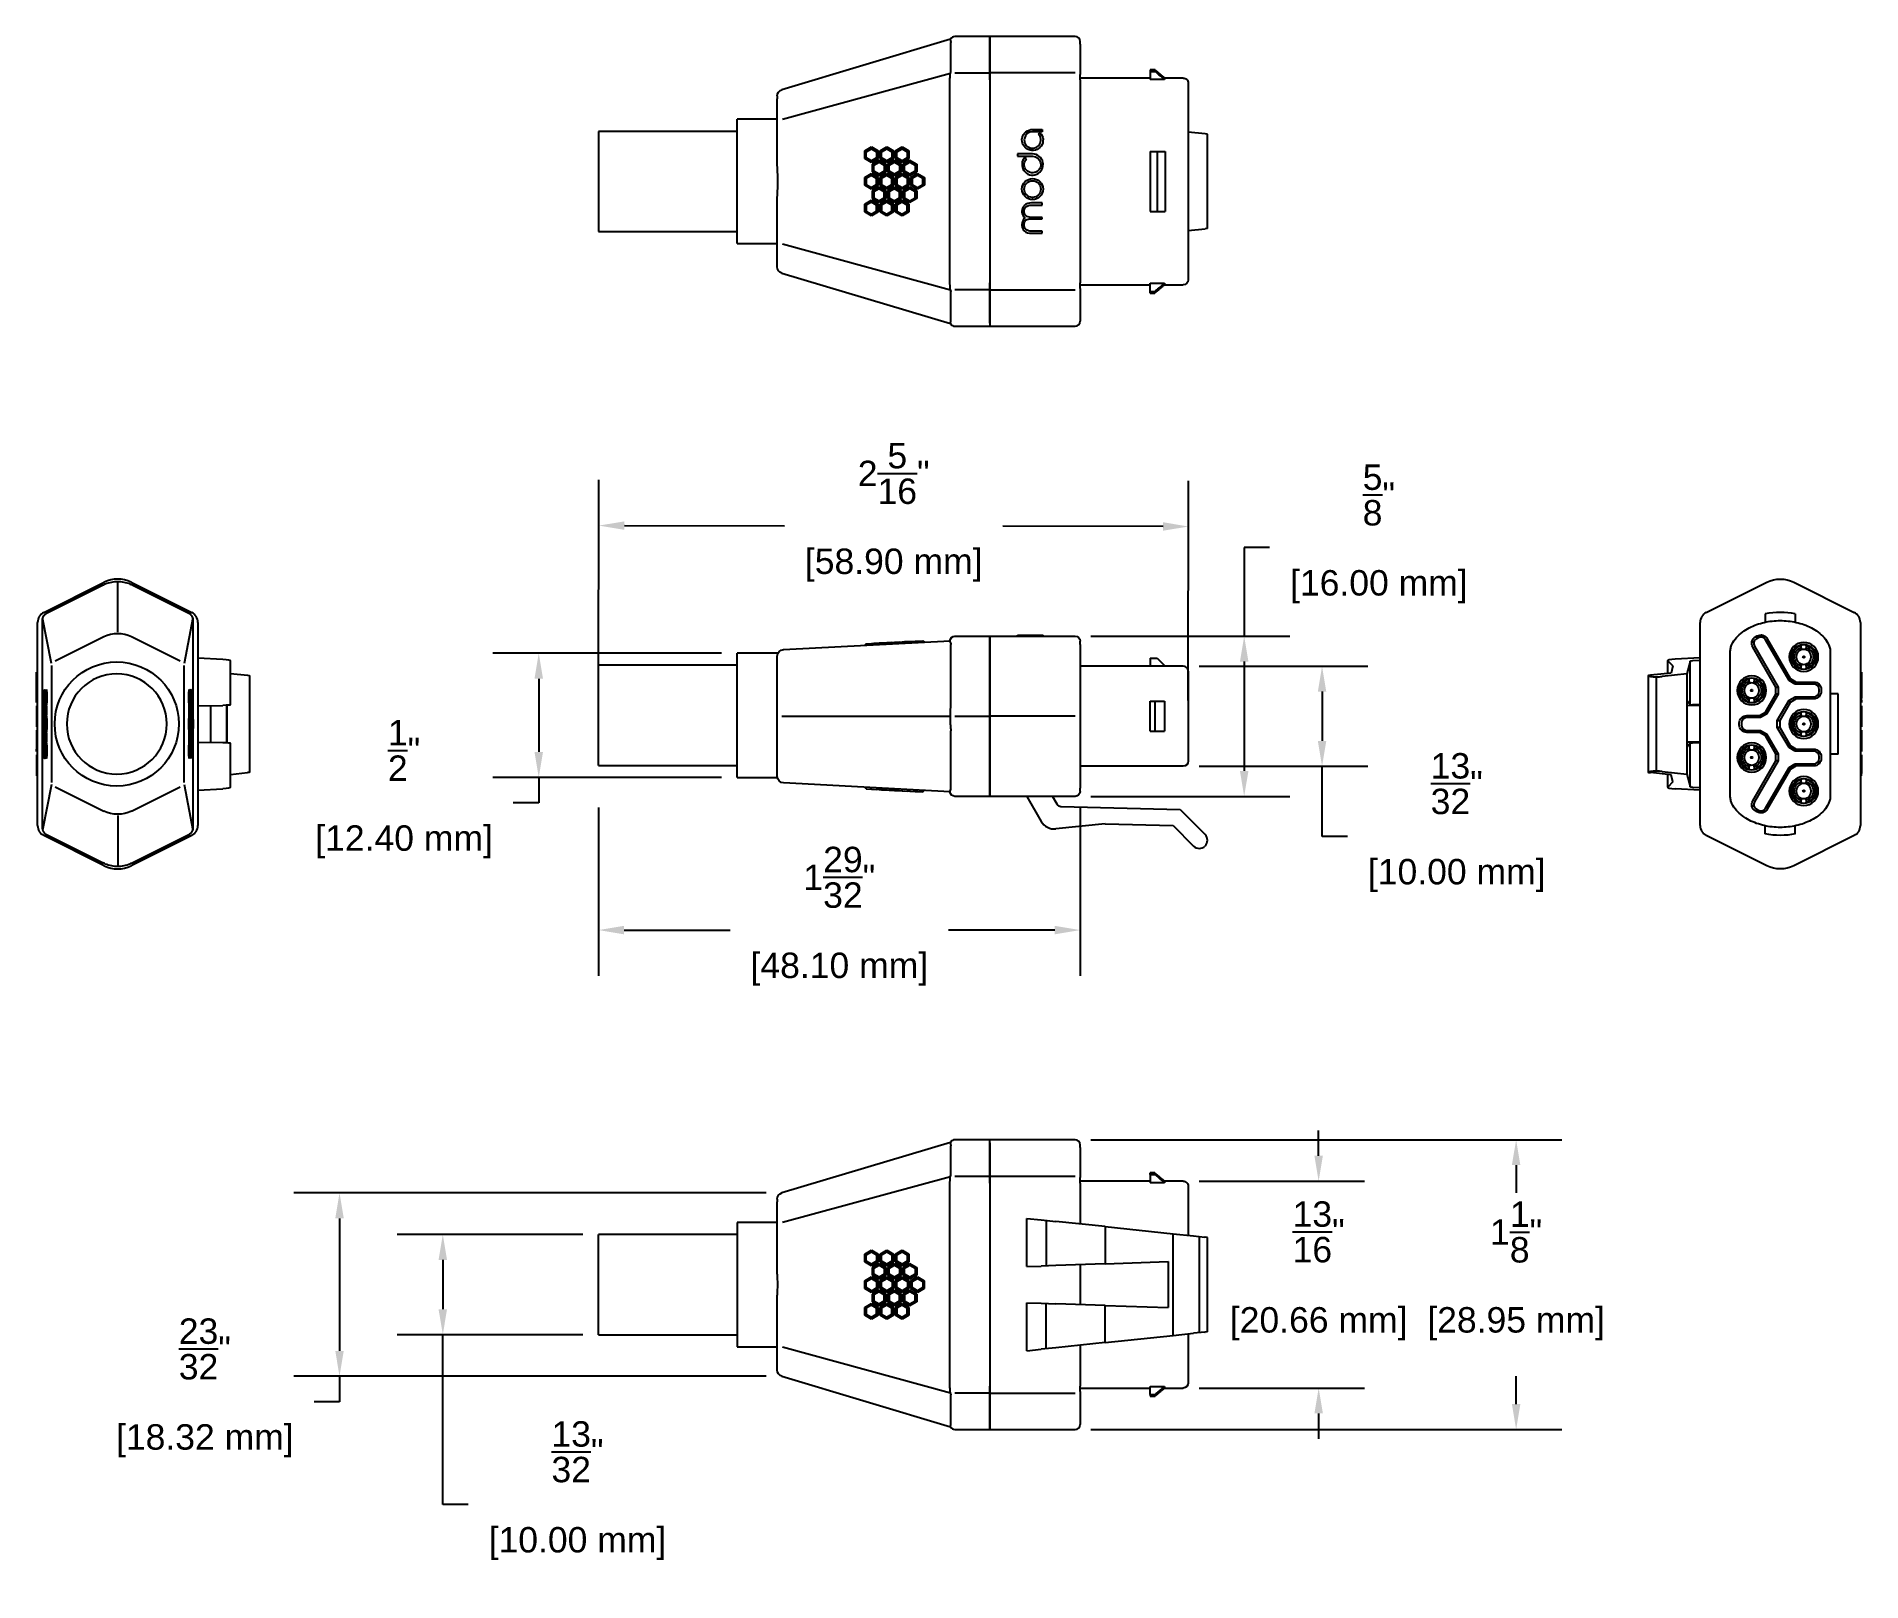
# Model space of a CAD drawing. Header units: inches. Extents: x 0.15 to 7.33, y 1.95 to 8.02.
import ezdxf

# ---------------------------------------------------------------- set-up
doc = ezdxf.new("R2010")
doc.units = ezdxf.units.IN
doc.header["$MEASUREMENT"] = 0
doc.layers.get('Defpoints').update_dxf_attribs({"color": 1})
doc.layers.add('Male Connector', color=7, linetype='Continuous')
doc.styles.get("Standard").update_dxf_attribs({"font": 'Arial.ttf'})
doc.dimstyles.new('.1 DIM', dxfattribs={"dimscale": 0, "dimtxt": 0.1, "dimasz": 0.1, "dimexe": 0.18, "dimexo": 0.0625, "dimgap": 0.09, "dimtad": 0, "dimtih": 1, "dimtoh": 1, "dimdec": 5, "dimzin": 0, "dimdsep": 46, "dimlunit": 4, "dimtxsty": 'Standard', "dimcen": 0.09, "dimadec": 0, "dimazin": 0, "dimtfac": 1, "dimtdec": 5, "dimtofl": 0, "dimtmove": 0, "dimatfit": 3, "dimfxl": 1, "dimtolj": 1, "dimtzin": 0, "dimarcsym": 0})

msp = doc.modelspace()

# ---------------------------------------------------------------- blocks, each defined once
blk = doc.blocks.new('*D4')
at = {"layer": 'Defpoints', "color": 0, "lineweight": -2, "transparency": 16777216}
for p, q in [((2.3627, 5.4147), (2.364, 6.2785)), ((4.6816, 5.411), (4.6829, 6.2748)), ((2.4638, 6.0983), (3.0935, 6.0973)), ((4.5827, 6.095), (3.9529, 6.096))]:
    blk.add_line(p, q, dxfattribs=at)
at = {"layer": 'Defpoints', "color": 0, "transparency": 16777216}
for p in [(2.3638, 6.0985), (2.3626, 5.3522), (4.6815, 5.3485)]:
    blk.add_point(p, dxfattribs=at)
for points in [[(2.4638, 6.115), (2.4637, 6.0817), (2.3638, 6.0985)], [(4.5827, 6.1116), (4.5826, 6.0783), (4.6827, 6.0948)]]:
    blk.add_solid(points, dxfattribs=at)
at = {"layer": 'Defpoints', "color": 0, "transparency": 16777216, "char_height": 0.1, "attachment_point": 5}
for s, insert in [('\\A1;2{\\H1x;\\S5/16;}"', (3.5232, 6.3036)), ('\\A1;[58.90 mm]', (3.5232, 5.943))]:
    blk.add_mtext(s, dxfattribs=dict(at, insert=insert))
blk = doc.blocks.new('*D5')
at = {"layer": 'Defpoints', "color": 0, "lineweight": -2, "transparency": 16777216}
for p, q in [((5.0017, 6.012), (4.9017, 6.012)), ((4.9017, 6.012), (4.9017, 5.6635)), ((4.2991, 5.6635), (5.0817, 5.6635)), ((4.9017, 5.5635), (4.9017, 5.1335)), ((4.2991, 5.0335), (5.0817, 5.0335))]:
    blk.add_line(p, q, dxfattribs=at)
at = {"layer": 'Defpoints', "color": 0, "transparency": 16777216}
for p in [(4.2366, 5.6635), (4.2366, 5.0335), (4.9017, 5.0335)]:
    blk.add_point(p, dxfattribs=at)
for points in [[(4.885, 5.5635), (4.9184, 5.5635), (4.9017, 5.6635)], [(4.885, 5.1335), (4.9184, 5.1335), (4.9017, 5.0335)]]:
    blk.add_solid(points, dxfattribs=at)
at = {"layer": 'Defpoints', "color": 0, "transparency": 16777216, "char_height": 0.1, "attachment_point": 5}
for s, insert in [('\\A1;{\\H1x;\\S5/8;}"', (5.4314, 6.2189)), ('\\A1;[16.00 mm]', (5.4314, 5.8583))]:
    blk.add_mtext(s, dxfattribs=dict(at, insert=insert))
blk = doc.blocks.new('*D6')
at = {"layer": 'Defpoints', "color": 0, "lineweight": -2, "transparency": 16777216}
for p, q in [((4.7243, 5.5453), (5.388, 5.5453)), ((5.208, 5.4453), (5.208, 5.2516)), ((4.7243, 5.1516), (5.388, 5.1516)), ((5.208, 4.876), (5.208, 5.1516)), ((5.308, 4.876), (5.208, 4.876))]:
    blk.add_line(p, q, dxfattribs=at)
at = {"layer": 'Defpoints', "color": 0, "transparency": 16777216}
for p in [(4.6618, 5.5453), (4.6618, 5.1516), (5.208, 5.1516)]:
    blk.add_point(p, dxfattribs=at)
for points in [[(5.1913, 5.4453), (5.2246, 5.4453), (5.208, 5.5453)], [(5.1913, 5.2516), (5.2246, 5.2516), (5.208, 5.1516)]]:
    blk.add_solid(points, dxfattribs=at)
at = {"layer": 'Defpoints', "color": 0, "transparency": 16777216, "char_height": 0.1, "attachment_point": 5}
for s, insert in [('\\A1;{\\H1x;\\S13/32;}"', (5.7377, 5.0836)), ('\\A1;[10.00 mm]', (5.7377, 4.7223))]:
    blk.add_mtext(s, dxfattribs=dict(at, insert=insert))
blk = doc.blocks.new('*D7')
at = {"layer": 'Defpoints', "color": 0, "lineweight": -2, "transparency": 16777216}
for p, q in [((2.3626, 4.9891), (2.3626, 4.3276)), ((4.2563, 4.9891), (4.2563, 4.3276)), ((2.4626, 4.5076), (2.8797, 4.5076)), ((4.1563, 4.5076), (3.7391, 4.5076))]:
    blk.add_line(p, q, dxfattribs=at)
at = {"layer": 'Defpoints', "color": 0, "transparency": 16777216}
for p in [(2.3626, 5.0516), (4.2563, 5.0516), (2.3626, 4.5076)]:
    blk.add_point(p, dxfattribs=at)
for points in [[(2.4626, 4.5242), (2.4626, 4.4909), (2.3626, 4.5076)], [(4.1563, 4.5242), (4.1563, 4.4909), (4.2563, 4.5076)]]:
    blk.add_solid(points, dxfattribs=at)
at = {"layer": 'Defpoints', "color": 0, "transparency": 16777216, "char_height": 0.1, "attachment_point": 5}
for s, insert in [('\\A1;1{\\H1x;\\S29/32;}"', (3.3094, 4.7152)), ('\\A1;[48.10 mm]', (3.3094, 4.3539))]:
    blk.add_mtext(s, dxfattribs=dict(at, insert=insert))
blk = doc.blocks.new('*D8')
at = {"layer": 'Defpoints', "color": 0, "lineweight": -2, "transparency": 16777216}
for p, q in [((2.8453, 5.5963), (1.9471, 5.5963)), ((2.1271, 5.4963), (2.1271, 5.2081)), ((2.8453, 5.1081), (1.9471, 5.1081)), ((2.1271, 5.1081), (2.1271, 5.0081)), ((2.1271, 5.0081), (2.0271, 5.0081))]:
    blk.add_line(p, q, dxfattribs=at)
at = {"layer": 'Defpoints', "color": 0, "transparency": 16777216}
for p in [(2.9078, 5.5963), (2.1271, 5.1081), (2.9078, 5.1081)]:
    blk.add_point(p, dxfattribs=at)
for points in [[(2.1104, 5.4963), (2.1438, 5.4963), (2.1271, 5.5963)], [(2.1104, 5.2081), (2.1438, 5.2081), (2.1271, 5.1081)]]:
    blk.add_solid(points, dxfattribs=at)
at = {"layer": 'Defpoints', "color": 0, "transparency": 16777216, "char_height": 0.1, "attachment_point": 5}
for s, insert in [('\\A1;{\\H1x;\\S1/2;}"', (1.5974, 5.2143)), ('\\A1;[12.40 mm]', (1.5974, 4.8544))]:
    blk.add_mtext(s, dxfattribs=dict(at, insert=insert))
blk = doc.blocks.new('*D9')
at = {"layer": 'Defpoints', "color": 0, "lineweight": -2, "transparency": 16777216}
for p, q in [((4.2991, 3.683), (6.1513, 3.683)), ((5.9713, 3.583), (5.9713, 3.4737)), ((5.9713, 2.6433), (5.9713, 2.7526)), ((4.2991, 2.5433), (6.1513, 2.5433))]:
    blk.add_line(p, q, dxfattribs=at)
at = {"layer": 'Defpoints', "color": 0, "transparency": 16777216}
for p in [(4.2366, 3.683), (4.2366, 2.5433), (5.9713, 2.5433)]:
    blk.add_point(p, dxfattribs=at)
for points in [[(5.9546, 3.583), (5.9879, 3.583), (5.9713, 3.683)], [(5.9546, 2.6433), (5.9879, 2.6433), (5.9713, 2.5433)]]:
    blk.add_solid(points, dxfattribs=at)
at = {"layer": 'Defpoints', "color": 0, "transparency": 16777216, "char_height": 0.1, "attachment_point": 5}
for s, insert in [('\\A1;1{\\H1x;\\S1/8;}"', (5.9713, 3.3201)), ('\\A1;[28.95 mm]', (5.9713, 2.9595))]:
    blk.add_mtext(s, dxfattribs=dict(at, insert=insert))
blk = doc.blocks.new('*D10')
at = {"layer": 'Defpoints', "color": 0, "lineweight": -2, "transparency": 16777216}
for p, q in [((5.1946, 3.6198), (5.1946, 3.7198)), ((4.7243, 3.5198), (5.3746, 3.5198)), ((4.7243, 2.7065), (5.3746, 2.7065)), ((5.1946, 2.6065), (5.1946, 2.5065))]:
    blk.add_line(p, q, dxfattribs=at)
at = {"layer": 'Defpoints', "color": 0, "transparency": 16777216}
for p in [(4.6618, 3.5198), (4.6618, 2.7065), (5.1946, 2.7065)]:
    blk.add_point(p, dxfattribs=at)
for points in [[(5.2112, 3.6198), (5.1779, 3.6198), (5.1946, 3.5198)], [(5.2113, 2.6065), (5.1779, 2.6065), (5.1946, 2.7065)]]:
    blk.add_solid(points, dxfattribs=at)
at = {"layer": 'Defpoints', "color": 0, "transparency": 16777216, "char_height": 0.1, "attachment_point": 5}
for s, insert in [('\\A1;{\\H1x;\\S13/16;}"', (5.1946, 3.3208)), ('\\A1;[20.66 mm]', (5.1946, 2.9595))]:
    blk.add_mtext(s, dxfattribs=dict(at, insert=insert))
blk = doc.blocks.new('*D11')
at = {"layer": 'Defpoints', "color": 0, "lineweight": -2, "transparency": 16777216}
for p, q in [((3.021, 3.4737), (1.1636, 3.4738)), ((1.3436, 3.3738), (1.3435, 2.8526)), ((3.021, 2.7525), (1.1635, 2.7526)), ((1.3435, 2.7526), (1.3435, 2.6526)), ((1.3435, 2.6526), (1.2435, 2.6526))]:
    blk.add_line(p, q, dxfattribs=at)
at = {"layer": 'Defpoints', "color": 0, "transparency": 16777216}
for p in [(3.0835, 3.4737), (1.3435, 2.7526), (3.0835, 2.7525)]:
    blk.add_point(p, dxfattribs=at)
for points in [[(1.3269, 3.3738), (1.3602, 3.3738), (1.3436, 3.4738)], [(1.3269, 2.8526), (1.3602, 2.8526), (1.3435, 2.7526)]]:
    blk.add_solid(points, dxfattribs=at)
at = {"layer": 'Defpoints', "color": 0, "transparency": 16777216, "char_height": 0.1, "attachment_point": 5}
for s, insert in [('\\A1;{\\H1x;\\S23/32;}"', (0.8138, 2.8602)), ('\\A1;[18.32 mm]', (0.8138, 2.499))]:
    blk.add_mtext(s, dxfattribs=dict(at, insert=insert))
blk = doc.blocks.new('*D13')
at = {"layer": 'Defpoints', "color": 0, "lineweight": -2, "transparency": 16777216}
for p, q in [((2.3001, 3.31), (1.5698, 3.31)), ((1.7498, 3.21), (1.7498, 3.0163)), ((2.3001, 2.9163), (1.5698, 2.9163)), ((1.7498, 2.2483), (1.7498, 2.9163)), ((1.8498, 2.2483), (1.7498, 2.2483))]:
    blk.add_line(p, q, dxfattribs=at)
at = {"layer": 'Defpoints', "color": 0, "transparency": 16777216}
for p in [(2.3626, 3.31), (1.7498, 2.9163), (2.3626, 2.9163)]:
    blk.add_point(p, dxfattribs=at)
for points in [[(1.7331, 3.21), (1.7664, 3.21), (1.7498, 3.31)], [(1.7331, 3.0163), (1.7664, 3.0163), (1.7498, 2.9163)]]:
    blk.add_solid(points, dxfattribs=at)
at = {"layer": 'Defpoints', "color": 0, "transparency": 16777216, "char_height": 0.1, "attachment_point": 5}
for s, insert in [('\\A1;{\\H1x;\\S13/32;}"', (2.2795, 2.4559)), ('\\A1;[10.00 mm]', (2.2795, 2.0946))]:
    blk.add_mtext(s, dxfattribs=dict(at, insert=insert))

# ---------------------------------------------------------------- dimensions: what is measured, and where the dimension line sits
at = {"layer": 'Defpoints'}
for p1, p2, distance, picture, middle in [((4.681463, 5.348493), (2.362568, 5.352183), -0.746313, '*D4', (3.523204, 6.09665)), ((4.661778, 3.519769), (4.661806, 2.706509), 0.532806, '*D10', (5.194598, 3.113157))]:
    dim = msp.add_aligned_dim(p1=p1, p2=p2, distance=distance, dimstyle='.1 DIM', override={"dimscale": 1, "dimpost": '\\X'}, dxfattribs=at)
    dim.commit()
    dim.dimension.update_dxf_attribs({"geometry": picture, "text_midpoint": middle})
for base, p1, p2, angle, override, picture, middle, dimtype in [((4.901703, 5.033532), (4.236582, 5.663453), (4.236582, 5.033532), 90, {"dimscale": 1, "dimpost": '\\X', "dimtmove": 1}, '*D5', (5.133879, 6.011952), 160), ((5.207977, 5.151642), (4.661778, 5.545343), (4.661778, 5.151642), 90, {"dimscale": 1, "dimpost": '\\X', "dimtmove": 1}, '*D6', (5.336413, 4.875988), 160), ((1.343533, 2.752594), (3.083514, 3.473741), (3.083493, 2.752544), 269.9983407, {"dimscale": 1, "dimpost": '\\X'}, '*D11', (0.81383, 2.652593), 161), ((1.749764, 2.916289), (2.362568, 3.309989), (2.362568, 2.916289), 90, {"dimscale": 1, "dimpost": '\\X', "dimtmove": 1}, '*D13', (2.109871, 2.248271), 160)]:
    dim = msp.add_linear_dim(base=base, p1=p1, p2=p2, angle=angle, dimstyle='.1 DIM', override=override, dxfattribs=at)
    dim.commit()
    dim.dimension.update_dxf_attribs({"geometry": picture, "text_midpoint": middle, "dimtype": dimtype})
for base, p1, p2, picture, middle in [((2.127098, 5.108089), (2.907844, 5.596277), (2.907844, 5.108089), '*D8', (1.597398, 5.008089)), ((5.971262, 2.543285), (4.236582, 3.682993), (4.236582, 2.543285), '*D9', (5.971262, 3.113139))]:
    dim = msp.add_linear_dim(base=base, p1=p1, p2=p2, angle=90, dimstyle='.1 DIM', override={"dimscale": 1, "dimpost": '\\X'}, dxfattribs=at)
    dim.commit()
    dim.dimension.update_dxf_attribs({"geometry": picture, "text_midpoint": middle})
dim = msp.add_linear_dim(base=(2.362568, 4.507554), p1=(4.256267, 5.051642), p2=(2.362568, 5.051642), dimstyle='.1 DIM', override={"dimscale": 1, "dimpost": '\\X'}, dxfattribs=at)
dim.commit()
dim.dimension.update_dxf_attribs({"geometry": '*D7', "text_midpoint": (3.309418, 4.507554)})

# ---------------------------------------------------------------- linework, layer by layer
at = {"layer": 'Male Connector', "linetype": 'Continuous'}
for p, q in [((3.746672, 8.011485), (3.083571, 7.812835)), ((3.748205, 7.885594), (3.748205, 7.998435)), ((3.901937, 8.022071), (3.764142, 8.022071)), ((4.236582, 8.022071), (3.901937, 8.022071)), ((3.901937, 8.022071), (3.901937, 8.009602)), ((3.901937, 8.009602), (3.901937, 8.022071)), ((3.901937, 8.009602), (3.901937, 7.890502)), ((3.901937, 7.890502), (3.901937, 8.009602)), ((4.256267, 7.991995), (4.256267, 8.002386)), ((4.256267, 7.991995), (4.256267, 7.872895)), ((3.085675, 7.697365), (3.746726, 7.878078)), ((3.744508, 7.052667), (3.744508, 7.851767)), ((3.764142, 7.878532), (3.901937, 7.878532)), ((3.901937, 7.851767), (3.901937, 7.890502)), ((3.901937, 7.890502), (3.901937, 7.851767)), ((4.236582, 7.878532), (3.901937, 7.878532)), ((3.901937, 7.851767), (3.901937, 7.052667)), ((3.901937, 7.851767), (3.901937, 7.052666)), ((4.256267, 7.851767), (4.256267, 7.872895)), ((4.531857, 7.858847), (4.256267, 7.858847)), ((4.256267, 7.851767), (4.256267, 7.052667)), ((4.551214, 7.890343), (4.531857, 7.890343)), ((4.531857, 7.884842), (4.531857, 7.852721)), ((4.531857, 7.884842), (4.551214, 7.884842)), ((4.588766, 7.852721), (4.531857, 7.852721)), ((4.661778, 7.858847), (4.588748, 7.858847)), ((3.065324, 7.788321), (3.065324, 7.777434)), ((3.065324, 7.68199), (3.065324, 7.777434)), ((3.065324, 7.696311), (2.907844, 7.696311)), ((2.907844, 7.452217), (2.907844, 7.696311)), ((3.065324, 7.524599), (3.065324, 7.68199)), ((4.681463, 7.734272), (4.681463, 7.170161)), ((2.907829, 7.649067), (2.362568, 7.649067)), ((2.362568, 7.649067), (2.362568, 7.255367)), ((4.106649, 7.647627), (4.069155, 7.647627)), ((4.069893, 7.656514), (4.106649, 7.656514)), ((4.092191, 7.63806), (4.099115, 7.643696)), ((4.106649, 7.656514), (4.106649, 7.647627)), ((4.747886, 7.638965), (4.681465, 7.645946)), ((4.757111, 7.637996), (4.747886, 7.638965)), ((4.757111, 7.266438), (4.757111, 7.637996)), ((3.409041, 7.572295), (3.435598, 7.587649)), ((3.414835, 7.56876), (3.409041, 7.572295)), ((3.409041, 7.541587), (3.409041, 7.572295)), ((3.414835, 7.545122), (3.409041, 7.541587)), ((3.435598, 7.526233), (3.409041, 7.541587)), ((3.414835, 7.56876), (3.435278, 7.580579)), ((3.414835, 7.545122), (3.414835, 7.56876)), ((3.435278, 7.533303), (3.414835, 7.545122)), ((3.435278, 7.580579), (3.435598, 7.587649)), ((3.435278, 7.580579), (3.455721, 7.56876)), ((3.455721, 7.545122), (3.435278, 7.533303)), ((3.435598, 7.587649), (3.462156, 7.572295)), ((3.462156, 7.541587), (3.435598, 7.526233)), ((3.455721, 7.56876), (3.462156, 7.572295)), ((3.455721, 7.56876), (3.455721, 7.545122)), ((3.455721, 7.545122), (3.462156, 7.541587)), ((3.462156, 7.572295), (3.462156, 7.541587)), ((3.469588, 7.572295), (3.496145, 7.587649)), ((3.469588, 7.541587), (3.469588, 7.572295)), ((3.475381, 7.56876), (3.469588, 7.572295)), ((3.475381, 7.545122), (3.469588, 7.541587)), ((3.496145, 7.526233), (3.469588, 7.541587)), ((3.475381, 7.56876), (3.495825, 7.580579)), ((3.475381, 7.545122), (3.475381, 7.56876)), ((3.495825, 7.533303), (3.475381, 7.545122)), ((3.495825, 7.580579), (3.496145, 7.587649)), ((3.495825, 7.580579), (3.516268, 7.56876)), ((3.516268, 7.545122), (3.495825, 7.533303)), ((3.496145, 7.587649), (3.522702, 7.572295)), ((3.522702, 7.541587), (3.496145, 7.526233)), ((3.516268, 7.56876), (3.522702, 7.572295)), ((3.516268, 7.56876), (3.516268, 7.545122)), ((3.516268, 7.545122), (3.522702, 7.541587)), ((3.522702, 7.572295), (3.522702, 7.541587)), ((3.530135, 7.572295), (3.556692, 7.587649)), ((3.535928, 7.56876), (3.530135, 7.572295)), ((3.530135, 7.541587), (3.530135, 7.572295)), ((3.535928, 7.545122), (3.530135, 7.541587)), ((3.556692, 7.526233), (3.530135, 7.541587)), ((3.535928, 7.56876), (3.556371, 7.580579)), ((3.535928, 7.545122), (3.535928, 7.56876)), ((3.556371, 7.533303), (3.535928, 7.545122)), ((3.556371, 7.580579), (3.556692, 7.587649)), ((3.556371, 7.580579), (3.576815, 7.56876)), ((3.576815, 7.545122), (3.556371, 7.533303)), ((3.556692, 7.587649), (3.583249, 7.572295)), ((3.583249, 7.541587), (3.556692, 7.526233)), ((3.576815, 7.56876), (3.583249, 7.572295)), ((3.576815, 7.56876), (3.576815, 7.545122)), ((3.576815, 7.545122), (3.583249, 7.541587)), ((3.583249, 7.572295), (3.583249, 7.541587)), ((4.010664, 7.560059), (4.010664, 7.551155)), ((4.069261, 7.560059), (4.010664, 7.560059)), ((4.010664, 7.551155), (4.069261, 7.551155)), ((4.046144, 7.541542), (4.039214, 7.547187)), ((4.531857, 7.570327), (4.559416, 7.570327)), ((4.531857, 7.570327), (4.531857, 7.334107)), ((4.559416, 7.570327), (4.590912, 7.570327)), ((4.559416, 7.570327), (4.559416, 7.334107)), ((4.590912, 7.570327), (4.590912, 7.334107)), ((3.409184, 7.467531), (3.435674, 7.482846)), ((3.409184, 7.436902), (3.409184, 7.467531)), ((3.41484, 7.464081), (3.409184, 7.467531)), ((3.435361, 7.475945), (3.41484, 7.464081)), ((3.435278, 7.533303), (3.435598, 7.526233)), ((3.435361, 7.475945), (3.435674, 7.482846)), ((3.455882, 7.464081), (3.435361, 7.475945)), ((3.435674, 7.482846), (3.462163, 7.467531)), ((3.439329, 7.51995), (3.465917, 7.535321)), ((3.445184, 7.516378), (3.439329, 7.51995)), ((3.439329, 7.489207), (3.439329, 7.51995)), ((3.445184, 7.49278), (3.439329, 7.489207)), ((3.465917, 7.473836), (3.439329, 7.489207)), ((3.445184, 7.516378), (3.465593, 7.528177)), ((3.445184, 7.49278), (3.445184, 7.516378)), ((3.465593, 7.48098), (3.445184, 7.49278)), ((3.455882, 7.464081), (3.462163, 7.467531)), ((3.462163, 7.467531), (3.462163, 7.436902)), ((3.465593, 7.528177), (3.465917, 7.535321)), ((3.465593, 7.528177), (3.486002, 7.516378)), ((3.486002, 7.49278), (3.465593, 7.48098)), ((3.465593, 7.48098), (3.465917, 7.473836)), ((3.465917, 7.535321), (3.492504, 7.51995)), ((3.492504, 7.489207), (3.465917, 7.473836)), ((3.469731, 7.467531), (3.49622, 7.482846)), ((3.469731, 7.436902), (3.469731, 7.467531)), ((3.475387, 7.464081), (3.469731, 7.467531)), ((3.495908, 7.475945), (3.475387, 7.464081)), ((3.486002, 7.516378), (3.492504, 7.51995)), ((3.486002, 7.516378), (3.486002, 7.49278)), ((3.486002, 7.49278), (3.492504, 7.489207)), ((3.492504, 7.51995), (3.492504, 7.489207)), ((3.495825, 7.533303), (3.496145, 7.526233)), ((3.495908, 7.475945), (3.49622, 7.482846)), ((3.516429, 7.464081), (3.495908, 7.475945)), ((3.49622, 7.482846), (3.52271, 7.467531)), ((3.499876, 7.51995), (3.526463, 7.535321)), ((3.499876, 7.489207), (3.499876, 7.51995)), ((3.505731, 7.516378), (3.499876, 7.51995)), ((3.505731, 7.49278), (3.499876, 7.489207)), ((3.526463, 7.473836), (3.499876, 7.489207)), ((3.505731, 7.516378), (3.52614, 7.528177)), ((3.505731, 7.49278), (3.505731, 7.516378)), ((3.52614, 7.48098), (3.505731, 7.49278)), ((3.516429, 7.464081), (3.52271, 7.467531)), ((3.52271, 7.467531), (3.52271, 7.436902)), ((3.52614, 7.528177), (3.526463, 7.535321)), ((3.52614, 7.528177), (3.546548, 7.516378)), ((3.546548, 7.49278), (3.52614, 7.48098)), ((3.52614, 7.48098), (3.526463, 7.473836)), ((3.526463, 7.535321), (3.553051, 7.51995)), ((3.553051, 7.489207), (3.526463, 7.473836)), ((3.530278, 7.467531), (3.556767, 7.482846)), ((3.535933, 7.464081), (3.530278, 7.467531)), ((3.530278, 7.436902), (3.530278, 7.467531)), ((3.556454, 7.475945), (3.535933, 7.464081)), ((3.546548, 7.516378), (3.553051, 7.51995)), ((3.546548, 7.516378), (3.546548, 7.49278)), ((3.546548, 7.49278), (3.553051, 7.489207)), ((3.553051, 7.51995), (3.553051, 7.489207)), ((3.556371, 7.533303), (3.556692, 7.526233)), ((3.556454, 7.475945), (3.556767, 7.482846)), ((3.576975, 7.464081), (3.556454, 7.475945)), ((3.556767, 7.482846), (3.583257, 7.467531)), ((3.560423, 7.51995), (3.58701, 7.535321)), ((3.560423, 7.489207), (3.560423, 7.51995)), ((3.566278, 7.516378), (3.560423, 7.51995)), ((3.566278, 7.49278), (3.560423, 7.489207)), ((3.58701, 7.473836), (3.560423, 7.489207)), ((3.566278, 7.516378), (3.586686, 7.528177)), ((3.566278, 7.49278), (3.566278, 7.516378)), ((3.586686, 7.48098), (3.566278, 7.49278)), ((3.576975, 7.464081), (3.583257, 7.467531)), ((3.583257, 7.467531), (3.583257, 7.436902)), ((3.586686, 7.528177), (3.58701, 7.535321)), ((3.586686, 7.528177), (3.607095, 7.516378)), ((3.607095, 7.49278), (3.586686, 7.48098)), ((3.586686, 7.48098), (3.58701, 7.473836)), ((3.58701, 7.535321), (3.613597, 7.51995)), ((3.613597, 7.489207), (3.58701, 7.473836)), ((3.590825, 7.467531), (3.617314, 7.482846)), ((3.59648, 7.464081), (3.590825, 7.467531)), ((3.590825, 7.436902), (3.590825, 7.467531)), ((3.617001, 7.475945), (3.59648, 7.464081)), ((3.607095, 7.516378), (3.613597, 7.51995)), ((3.607095, 7.516378), (3.607095, 7.49278)), ((3.607095, 7.49278), (3.613597, 7.489207)), ((3.613597, 7.51995), (3.613597, 7.489207)), ((3.617001, 7.475945), (3.617314, 7.482846)), ((3.637522, 7.464081), (3.617001, 7.475945)), ((3.617314, 7.482846), (3.643803, 7.467531)), ((3.637522, 7.464081), (3.643803, 7.467531)), ((3.643803, 7.467531), (3.643803, 7.436902)), ((2.907844, 7.208123), (2.907844, 7.452217)), ((3.41484, 7.440353), (3.409184, 7.436902)), ((3.435674, 7.421587), (3.409184, 7.436902)), ((3.41484, 7.464081), (3.41484, 7.440353)), ((3.41484, 7.440353), (3.435361, 7.428489)), ((3.435361, 7.428489), (3.455882, 7.440353)), ((3.435361, 7.428489), (3.435674, 7.421587)), ((3.462163, 7.436902), (3.435674, 7.421587)), ((3.439329, 7.415226), (3.465917, 7.430597)), ((3.445184, 7.411654), (3.439329, 7.415226)), ((3.439329, 7.384483), (3.439329, 7.415226)), ((3.465593, 7.423453), (3.445184, 7.411654)), ((3.445184, 7.411654), (3.445184, 7.388055)), ((3.455882, 7.440353), (3.455882, 7.464081)), ((3.455882, 7.440353), (3.462163, 7.436902)), ((3.465593, 7.423453), (3.465917, 7.430597)), ((3.486002, 7.411654), (3.465593, 7.423453)), ((3.465917, 7.430597), (3.492504, 7.415226)), ((3.475387, 7.440353), (3.469731, 7.436902)), ((3.49622, 7.421587), (3.469731, 7.436902)), ((3.475387, 7.464081), (3.475387, 7.440353)), ((3.475387, 7.440353), (3.495908, 7.428489)), ((3.486002, 7.411654), (3.492504, 7.415226)), ((3.486002, 7.388055), (3.486002, 7.411654)), ((3.492504, 7.415226), (3.492504, 7.384483)), ((3.495908, 7.428489), (3.516429, 7.440353)), ((3.495908, 7.428489), (3.49622, 7.421587)), ((3.52271, 7.436902), (3.49622, 7.421587)), ((3.499876, 7.415226), (3.526463, 7.430597)), ((3.499876, 7.384483), (3.499876, 7.415226)), ((3.505731, 7.411654), (3.499876, 7.415226)), ((3.52614, 7.423453), (3.505731, 7.411654)), ((3.505731, 7.411654), (3.505731, 7.388055)), ((3.516429, 7.440353), (3.516429, 7.464081)), ((3.516429, 7.440353), (3.52271, 7.436902)), ((3.52614, 7.423453), (3.526463, 7.430597)), ((3.546548, 7.411654), (3.52614, 7.423453)), ((3.526463, 7.430597), (3.553051, 7.415226)), ((3.535933, 7.440353), (3.530278, 7.436902)), ((3.556767, 7.421587), (3.530278, 7.436902)), ((3.535933, 7.464081), (3.535933, 7.440353)), ((3.535933, 7.440353), (3.556454, 7.428489)), ((3.546548, 7.411654), (3.553051, 7.415226)), ((3.546548, 7.388055), (3.546548, 7.411654)), ((3.553051, 7.415226), (3.553051, 7.384483)), ((3.556454, 7.428489), (3.576975, 7.440353)), ((3.556454, 7.428489), (3.556767, 7.421587)), ((3.583257, 7.436902), (3.556767, 7.421587)), ((3.560423, 7.415226), (3.58701, 7.430597)), ((3.560423, 7.384483), (3.560423, 7.415226)), ((3.566278, 7.411654), (3.560423, 7.415226)), ((3.586686, 7.423453), (3.566278, 7.411654)), ((3.566278, 7.411654), (3.566278, 7.388055)), ((3.576975, 7.440353), (3.576975, 7.464081)), ((3.576975, 7.440353), (3.583257, 7.436902)), ((3.586686, 7.423453), (3.58701, 7.430597)), ((3.607095, 7.411654), (3.586686, 7.423453)), ((3.58701, 7.430597), (3.613597, 7.415226)), ((3.59648, 7.440353), (3.590825, 7.436902)), ((3.617314, 7.421587), (3.590825, 7.436902)), ((3.59648, 7.464081), (3.59648, 7.440353)), ((3.59648, 7.440353), (3.617001, 7.428489)), ((3.607095, 7.411654), (3.613597, 7.415226)), ((3.607095, 7.388055), (3.607095, 7.411654)), ((3.613597, 7.415226), (3.613597, 7.384483)), ((3.617001, 7.428489), (3.637522, 7.440353)), ((3.617001, 7.428489), (3.617314, 7.421587)), ((3.643803, 7.436902), (3.617314, 7.421587)), ((3.637522, 7.440353), (3.637522, 7.464081)), ((3.637522, 7.440353), (3.643803, 7.436902)), ((4.110768, 7.42227), (4.110768, 7.421606)), ((3.065324, 7.222443), (3.065324, 7.379834)), ((3.409041, 7.362846), (3.435598, 7.3782)), ((3.409041, 7.332139), (3.409041, 7.362846)), ((3.414835, 7.359311), (3.409041, 7.362846)), ((3.414835, 7.335673), (3.409041, 7.332139)), ((3.435598, 7.316785), (3.409041, 7.332139)), ((3.435278, 7.371131), (3.414835, 7.359311)), ((3.414835, 7.359311), (3.414835, 7.335673)), ((3.414835, 7.335673), (3.435278, 7.323854)), ((3.435278, 7.371131), (3.435598, 7.3782)), ((3.455721, 7.359311), (3.435278, 7.371131)), ((3.435278, 7.323854), (3.455721, 7.335673)), ((3.435278, 7.323854), (3.435598, 7.316785)), ((3.435598, 7.3782), (3.462156, 7.362846)), ((3.462156, 7.332139), (3.435598, 7.316785)), ((3.445184, 7.388055), (3.439329, 7.384483)), ((3.465917, 7.369112), (3.439329, 7.384483)), ((3.445184, 7.388055), (3.465593, 7.376256)), ((3.455721, 7.359311), (3.462156, 7.362846)), ((3.455721, 7.335673), (3.455721, 7.359311)), ((3.455721, 7.335673), (3.462156, 7.332139)), ((3.462156, 7.362846), (3.462156, 7.332139)), ((3.465593, 7.376256), (3.486002, 7.388055)), ((3.465593, 7.376256), (3.465917, 7.369112)), ((3.492504, 7.384483), (3.465917, 7.369112)), ((3.469588, 7.362846), (3.496145, 7.3782)), ((3.469588, 7.332139), (3.469588, 7.362846)), ((3.475381, 7.359311), (3.469588, 7.362846)), ((3.475381, 7.335673), (3.469588, 7.332139)), ((3.496145, 7.316785), (3.469588, 7.332139)), ((3.495825, 7.371131), (3.475381, 7.359311)), ((3.475381, 7.359311), (3.475381, 7.335673)), ((3.475381, 7.335673), (3.495825, 7.323854)), ((3.486002, 7.388055), (3.492504, 7.384483)), ((3.495825, 7.371131), (3.496145, 7.3782)), ((3.516268, 7.359311), (3.495825, 7.371131)), ((3.495825, 7.323854), (3.516268, 7.335673)), ((3.495825, 7.323854), (3.496145, 7.316785)), ((3.496145, 7.3782), (3.522702, 7.362846)), ((3.522702, 7.332139), (3.496145, 7.316785)), ((3.505731, 7.388055), (3.499876, 7.384483)), ((3.526463, 7.369112), (3.499876, 7.384483)), ((3.505731, 7.388055), (3.52614, 7.376256)), ((3.516268, 7.359311), (3.522702, 7.362846)), ((3.516268, 7.335673), (3.516268, 7.359311)), ((3.516268, 7.335673), (3.522702, 7.332139)), ((3.522702, 7.362846), (3.522702, 7.332139)), ((3.52614, 7.376256), (3.546548, 7.388055)), ((3.52614, 7.376256), (3.526463, 7.369112)), ((3.553051, 7.384483), (3.526463, 7.369112)), ((3.530135, 7.362846), (3.556692, 7.3782)), ((3.535928, 7.359311), (3.530135, 7.362846)), ((3.530135, 7.332139), (3.530135, 7.362846)), ((3.535928, 7.335673), (3.530135, 7.332139)), ((3.556692, 7.316785), (3.530135, 7.332139)), ((3.556371, 7.371131), (3.535928, 7.359311)), ((3.535928, 7.359311), (3.535928, 7.335673)), ((3.535928, 7.335673), (3.556371, 7.323854)), ((3.546548, 7.388055), (3.553051, 7.384483)), ((3.556371, 7.371131), (3.556692, 7.3782)), ((3.576815, 7.359311), (3.556371, 7.371131)), ((3.556371, 7.323854), (3.576815, 7.335673)), ((3.556371, 7.323854), (3.556692, 7.316785)), ((3.556692, 7.3782), (3.583249, 7.362846)), ((3.583249, 7.332139), (3.556692, 7.316785)), ((3.566278, 7.388055), (3.560423, 7.384483)), ((3.58701, 7.369112), (3.560423, 7.384483)), ((3.566278, 7.388055), (3.586686, 7.376256)), ((3.576815, 7.359311), (3.583249, 7.362846)), ((3.576815, 7.335673), (3.576815, 7.359311)), ((3.576815, 7.335673), (3.583249, 7.332139)), ((3.583249, 7.362846), (3.583249, 7.332139)), ((3.586686, 7.376256), (3.607095, 7.388055)), ((3.586686, 7.376256), (3.58701, 7.369112)), ((3.613597, 7.384483), (3.58701, 7.369112)), ((3.607095, 7.388055), (3.613597, 7.384483)), ((4.065334, 7.358763), (4.10718, 7.358763)), ((4.10718, 7.367471), (4.065642, 7.367471)), ((4.10718, 7.358763), (4.10718, 7.367471)), ((4.531857, 7.334107), (4.559416, 7.334107)), ((4.559416, 7.334107), (4.590912, 7.334107)), ((2.362568, 7.255367), (2.907829, 7.255367)), ((4.061865, 7.304871), (4.10718, 7.304871)), ((4.10718, 7.310611), (4.062745, 7.310611)), ((4.10718, 7.256694), (4.064383, 7.256694)), ((4.10718, 7.304871), (4.10718, 7.310611)), ((4.10718, 7.247983), (4.10718, 7.256694)), ((4.681465, 7.258487), (4.747886, 7.265468)), ((4.757111, 7.266438), (4.747886, 7.265468)), ((2.907844, 7.208123), (3.065324, 7.208123)), ((3.065324, 7.127), (3.065324, 7.222443)), ((3.085675, 7.207068), (3.746726, 7.026355)), ((4.064596, 7.247983), (4.10718, 7.247983)), ((3.065324, 7.116112), (3.065324, 7.127)), ((3.083571, 7.091598), (3.746686, 6.892945)), ((3.901937, 7.052667), (3.901937, 7.013932)), ((3.901937, 7.013932), (3.901937, 7.052666)), ((4.256267, 7.031538), (4.256267, 7.052667)), ((4.256267, 7.045586), (4.531857, 7.045586)), ((4.531857, 7.051709), (4.588609, 7.051709)), ((4.531857, 7.018614), (4.531857, 7.051709)), ((4.588544, 7.045586), (4.661778, 7.045586)), ((3.748205, 6.905998), (3.748205, 7.018839)), ((3.901937, 7.025901), (3.764142, 7.025901)), ((3.901937, 7.025901), (4.236582, 7.025901)), ((3.901937, 7.013932), (3.901937, 6.894831)), ((3.901937, 6.894831), (3.901937, 7.013932)), ((4.256267, 7.031538), (4.256267, 6.912438)), ((4.531857, 7.013169), (4.531857, 7.018614)), ((4.531857, 7.018614), (4.549911, 7.018614)), ((4.531857, 7.013169), (4.54991, 7.013169)), ((3.901937, 6.894831), (3.901937, 6.882362)), ((3.901937, 6.894831), (3.901937, 6.882362)), ((4.256267, 6.912438), (4.256267, 6.902047)), ((3.764142, 6.882362), (3.901937, 6.882362)), ((3.901937, 6.882362), (4.236582, 6.882362)), ((0.180186, 5.756476), (0.418386, 5.875577)), ((0.414234, 5.86441), (0.188552, 5.751569)), ((0.471207, 5.67881), (0.471207, 5.877464)), ((0.524027, 5.875577), (0.762227, 5.756476)), ((0.753861, 5.751569), (0.52818, 5.86441)), ((6.719171, 5.756476), (6.957371, 5.875577)), ((7.063012, 5.875577), (7.301212, 5.756476)), ((0.156247, 4.918641), (0.156247, 5.717741)), ((0.174522, 5.717741), (0.174522, 5.334223)), ((0.210421, 5.556186), (0.175932, 5.736088)), ((0.766481, 5.736087), (0.731992, 5.556186)), ((0.767892, 5.331339), (0.767892, 5.717741)), ((0.786167, 5.717741), (0.786167, 4.918641)), ((6.695231, 4.918641), (6.695231, 5.717741)), ((7.325151, 5.717741), (7.325151, 4.918641)), ((0.416507, 5.660972), (0.225619, 5.565528)), ((0.716794, 5.565528), (0.525907, 5.660972)), ((3.089575, 5.610854), (3.744702, 5.645188)), ((3.414835, 5.634031), (3.409041, 5.627596)), ((3.414835, 5.634031), (3.435278, 5.635102)), ((3.435278, 5.635102), (3.455721, 5.636174)), ((3.435278, 5.635102), (3.435598, 5.628988)), ((3.445184, 5.635686), (3.445123, 5.635618)), ((3.445184, 5.635686), (3.465593, 5.636756)), ((3.455721, 5.636174), (3.462156, 5.63038)), ((3.465593, 5.636756), (3.486002, 5.637825)), ((3.465593, 5.636756), (3.465917, 5.630577)), ((3.475381, 5.637204), (3.469588, 5.63077)), ((3.475381, 5.637204), (3.495825, 5.638275)), ((3.486002, 5.637825), (3.48607, 5.637764)), ((3.495825, 5.638275), (3.516268, 5.639347)), ((3.495825, 5.638275), (3.496145, 5.632161)), ((3.505731, 5.638859), (3.505669, 5.638791)), ((3.505731, 5.638859), (3.52614, 5.639929)), ((3.516268, 5.639347), (3.522702, 5.633553)), ((3.52614, 5.639929), (3.546548, 5.640998)), ((3.52614, 5.639929), (3.526463, 5.63375)), ((3.535928, 5.640377), (3.530135, 5.633943)), ((3.535928, 5.640377), (3.556371, 5.641448)), ((3.546548, 5.640998), (3.546616, 5.640937)), ((3.556371, 5.641448), (3.576815, 5.64252)), ((3.556371, 5.641448), (3.556692, 5.635334)), ((3.566278, 5.642032), (3.566216, 5.641964)), ((3.566278, 5.642032), (3.586686, 5.643102)), ((3.576815, 5.64252), (3.583249, 5.636726)), ((3.586686, 5.643102), (3.607095, 5.644172)), ((3.586686, 5.643102), (3.58701, 5.636923)), ((3.607095, 5.644172), (3.613597, 5.638317)), ((3.607316, 5.643972), (3.617001, 5.64448)), ((3.617001, 5.64448), (3.637522, 5.645555)), ((3.617001, 5.64448), (3.617314, 5.638512)), ((3.637522, 5.645555), (3.643803, 5.6399)), ((3.748205, 5.405466), (3.748205, 5.631147)), ((3.764142, 5.663453), (3.901937, 5.663453)), ((3.901937, 5.663453), (4.236582, 5.663453)), ((3.901937, 5.639513), (3.901937, 5.663453)), ((3.901937, 5.663453), (3.901937, 5.639513)), ((3.901937, 5.639513), (3.901937, 5.401313)), ((3.901937, 5.401313), (3.901937, 5.639513)), ((4.010664, 5.663453), (4.010664, 5.66798)), ((4.010664, 5.66798), (4.026718, 5.66798)), ((4.027754, 5.66798), (4.027754, 5.663453)), ((4.036789, 5.66798), (4.064596, 5.66798)), ((4.036789, 5.663453), (4.036789, 5.66798)), ((4.064596, 5.66798), (4.10718, 5.66798)), ((4.064596, 5.663453), (4.064596, 5.66798)), ((4.107179, 5.66798), (4.110768, 5.66798)), ((4.10718, 5.663453), (4.10718, 5.66798)), ((4.110768, 5.663453), (4.110768, 5.66798)), ((4.256267, 5.63071), (4.256267, 5.643768)), ((4.256267, 5.63071), (4.256267, 5.39251)), ((6.813341, 5.036136), (6.813341, 5.600247)), ((6.898848, 5.64267), (6.906615, 5.640589)), ((6.992537, 5.463294), (6.901764, 5.620516)), ((6.908728, 5.624537), (7.001822, 5.463294)), ((6.91245, 5.660397), (6.919269, 5.664334)), ((6.92329, 5.65737), (6.91647, 5.653433)), ((6.939341, 5.659483), (6.941422, 5.66725)), ((7.045033, 5.488811), (6.952186, 5.649627)), ((6.959149, 5.653648), (7.049676, 5.496851)), ((7.092868, 5.618036), (7.092868, 5.626175)), ((7.112553, 5.626175), (7.112553, 5.618036)), ((7.207041, 5.600247), (7.207041, 5.036136)), ((0.210116, 5.547965), (0.210116, 5.088418)), ((0.732297, 5.088418), (0.732297, 5.547965)), ((0.786167, 5.578658), (0.884837, 5.57267)), ((0.914365, 5.393097), (0.914365, 5.567295)), ((2.907829, 5.549033), (2.362568, 5.549033)), ((2.362568, 5.155333), (2.362568, 5.549033)), ((3.067723, 5.596277), (2.907844, 5.596277)), ((2.907844, 5.108089), (2.907844, 5.596277)), ((3.065324, 5.394411), (3.065324, 5.585299)), ((4.661778, 5.545343), (4.256267, 5.545343)), ((4.531857, 5.576839), (4.531857, 5.545343)), ((4.531857, 5.576839), (4.559416, 5.576839)), ((4.559416, 5.576839), (4.590912, 5.545343)), ((6.567033, 5.567295), (6.567033, 5.516731)), ((6.587739, 5.546264), (6.567357, 5.566646)), ((6.587739, 5.546264), (6.58074, 5.518174)), ((6.695231, 5.578658), (6.596561, 5.57267)), ((6.655331, 5.564507), (6.643057, 5.515242)), ((6.655619, 5.393922), (6.655619, 5.56481)), ((6.695231, 5.568069), (6.665167, 5.566245)), ((7.092868, 5.537766), (7.092868, 5.545905)), ((7.112553, 5.545905), (7.112553, 5.537766)), ((0.156247, 5.522495), (0.151719, 5.522495)), ((0.151719, 5.51311), (0.151719, 5.522495)), ((0.156247, 5.51311), (0.151719, 5.51311)), ((0.156247, 5.464893), (0.151719, 5.464893)), ((0.151719, 5.461782), (0.151719, 5.464893)), ((0.156247, 5.461782), (0.151719, 5.461782)), ((0.914365, 5.516734), (0.981468, 5.509681)), ((0.990693, 5.129043), (0.990693, 5.50734)), ((6.490705, 5.50734), (6.490705, 5.129043)), ((6.58074, 5.518174), (6.49993, 5.509681)), ((6.500494, 5.50494), (6.49993, 5.504999)), ((6.522765, 5.132412), (6.522765, 5.50397)), ((6.643057, 5.515242), (6.545037, 5.50494)), ((6.643057, 5.515242), (6.643057, 5.12114)), ((6.888144, 5.486147), (6.888144, 5.494285)), ((6.907829, 5.494285), (6.907829, 5.486147)), ((6.992537, 5.463294), (7.001822, 5.463294)), ((6.992537, 5.436015), (6.992537, 5.463294)), ((7.001822, 5.463294), (7.001822, 5.436015)), ((7.045033, 5.488811), (7.049676, 5.496851)), ((7.068657, 5.475171), (7.045033, 5.488811)), ((7.049676, 5.496851), (7.0733, 5.483212)), ((7.0733, 5.483212), (7.068657, 5.475171)), ((7.142124, 5.475171), (7.068657, 5.475171)), ((7.0733, 5.483212), (7.142124, 5.483212)), ((7.157082, 5.468976), (7.162768, 5.474661)), ((7.329679, 5.522495), (7.325151, 5.522495)), ((7.325151, 5.522425), (7.329679, 5.522425)), ((7.325151, 5.513714), (7.329679, 5.513714)), ((7.325151, 5.506706), (7.329679, 5.506706)), ((7.325151, 5.471158), (7.329679, 5.471158)), ((7.325151, 5.465537), (7.329679, 5.465537)), ((7.325151, 5.459797), (7.329679, 5.459797)), ((7.329679, 5.522425), (7.329679, 5.522495)), ((7.329679, 5.522425), (7.329679, 5.513714)), ((7.329679, 5.513714), (7.329679, 5.506706)), ((7.329679, 5.465537), (7.329679, 5.459797)), ((7.329679, 5.459797), (7.329679, 5.452684)), ((0.151719, 5.402876), (0.151719, 5.412687)), ((0.156247, 5.412687), (0.151719, 5.412687)), ((0.151719, 5.402876), (0.156247, 5.402876)), ((0.156247, 5.389978), (0.151719, 5.389978)), ((0.151719, 5.389978), (0.151719, 5.306963)), ((0.176597, 5.394152), (0.175528, 5.382353)), ((0.176597, 5.394152), (0.17964, 5.397671)), ((0.177667, 5.382353), (0.176597, 5.394152)), ((0.178251, 5.446554), (0.177179, 5.434735)), ((0.177179, 5.434735), (0.177179, 5.411096)), ((0.177179, 5.411096), (0.178251, 5.399277)), ((0.178251, 5.446554), (0.184365, 5.453623)), ((0.179322, 5.434735), (0.178251, 5.446554)), ((0.178251, 5.399277), (0.179322, 5.411096)), ((0.178251, 5.399277), (0.181227, 5.395836)), ((0.17977, 5.394152), (0.178701, 5.382353)), ((0.179322, 5.434735), (0.180407, 5.43533)), ((0.179322, 5.411096), (0.179322, 5.434735)), ((0.179322, 5.411096), (0.180407, 5.410501)), ((0.17977, 5.394152), (0.182813, 5.397671)), ((0.18084, 5.382353), (0.17977, 5.394152)), ((0.181424, 5.446554), (0.180352, 5.434735)), ((0.180352, 5.434735), (0.180352, 5.411096)), ((0.180352, 5.411096), (0.181424, 5.399277)), ((0.181424, 5.446554), (0.187538, 5.453623)), ((0.182495, 5.434735), (0.181424, 5.446554)), ((0.181424, 5.399277), (0.182495, 5.411096)), ((0.181424, 5.399277), (0.1844, 5.395836)), ((0.182943, 5.394152), (0.181874, 5.382353)), ((0.182495, 5.434735), (0.18358, 5.43533)), ((0.182495, 5.411096), (0.182495, 5.434735)), ((0.182495, 5.411096), (0.18358, 5.410501)), ((0.182943, 5.394152), (0.185987, 5.397671)), ((0.184013, 5.382353), (0.182943, 5.394152)), ((0.184597, 5.446554), (0.183526, 5.434735)), ((0.183526, 5.434735), (0.183526, 5.411096)), ((0.183526, 5.411096), (0.184597, 5.399277)), ((0.184013, 5.382353), (0.190515, 5.385925)), ((0.184365, 5.453623), (0.184666, 5.450302)), ((0.184597, 5.446554), (0.190711, 5.453623)), ((0.185668, 5.434735), (0.184597, 5.446554)), ((0.184597, 5.399277), (0.185668, 5.411096)), ((0.184597, 5.399277), (0.190711, 5.392208)), ((0.185668, 5.434735), (0.192103, 5.438269)), ((0.185668, 5.411096), (0.185668, 5.434735)), ((0.185668, 5.411096), (0.192103, 5.407562)), ((0.187538, 5.453623), (0.187839, 5.450302)), ((0.189856, 5.393196), (0.190515, 5.385925)), ((0.190515, 5.385925), (0.190515, 5.355182)), ((0.190711, 5.453623), (0.192103, 5.438269)), ((0.192103, 5.407562), (0.190711, 5.392208)), ((0.192103, 5.438269), (0.192103, 5.407562)), ((0.75031, 5.438269), (0.751702, 5.453623)), ((0.756745, 5.434735), (0.75031, 5.438269)), ((0.75031, 5.407562), (0.75031, 5.438269)), ((0.756745, 5.411096), (0.75031, 5.407562)), ((0.751702, 5.392208), (0.75031, 5.407562)), ((0.757816, 5.446554), (0.751702, 5.453623)), ((0.757816, 5.399277), (0.751702, 5.392208)), ((0.751898, 5.385925), (0.752557, 5.393196)), ((0.7584, 5.382353), (0.751898, 5.385925)), ((0.751898, 5.355182), (0.751898, 5.385925)), ((0.754574, 5.450302), (0.754875, 5.453623)), ((0.760989, 5.446554), (0.754875, 5.453623)), ((0.75947, 5.394152), (0.756426, 5.397671)), ((0.756745, 5.434735), (0.757816, 5.446554)), ((0.756745, 5.411096), (0.756745, 5.434735)), ((0.757816, 5.399277), (0.756745, 5.411096)), ((0.757747, 5.450302), (0.758048, 5.453623)), ((0.757816, 5.446554), (0.758887, 5.434735)), ((0.758887, 5.411096), (0.757816, 5.399277)), ((0.760989, 5.399277), (0.758013, 5.395836)), ((0.764162, 5.446554), (0.758048, 5.453623)), ((0.7584, 5.382353), (0.75947, 5.394152)), ((0.759918, 5.434735), (0.758833, 5.43533)), ((0.759918, 5.411096), (0.758833, 5.410501)), ((0.758887, 5.434735), (0.758887, 5.411096)), ((0.75947, 5.394152), (0.760539, 5.382353)), ((0.762643, 5.394152), (0.7596, 5.397671)), ((0.759918, 5.434735), (0.760989, 5.446554)), ((0.759918, 5.411096), (0.759918, 5.434735)), ((0.760989, 5.399277), (0.759918, 5.411096)), ((0.760989, 5.446554), (0.762061, 5.434735)), ((0.762061, 5.411096), (0.760989, 5.399277)), ((0.764162, 5.399277), (0.761186, 5.395836)), ((0.761573, 5.382353), (0.762643, 5.394152)), ((0.763091, 5.434735), (0.762007, 5.43533)), ((0.763091, 5.411096), (0.762007, 5.410501)), ((0.762061, 5.434735), (0.762061, 5.411096)), ((0.762643, 5.394152), (0.763712, 5.382353)), ((0.765816, 5.394152), (0.762773, 5.397671)), ((0.763091, 5.434735), (0.764162, 5.446554)), ((0.763091, 5.411096), (0.763091, 5.434735)), ((0.764162, 5.399277), (0.763091, 5.411096)), ((0.764162, 5.446554), (0.765234, 5.434735)), ((0.765234, 5.411096), (0.764162, 5.399277)), ((0.764746, 5.382353), (0.765816, 5.394152)), ((0.765234, 5.434735), (0.765234, 5.411096)), ((0.765816, 5.394152), (0.766885, 5.382353)), ((0.786167, 5.389321), (0.884837, 5.391311)), ((0.837107, 5.246034), (0.837107, 5.390348)), ((0.900154, 5.391755), (0.900154, 5.244628)), ((0.900658, 5.24461), (0.900658, 5.391773)), ((3.065324, 5.302574), (3.065324, 5.394411)), ((3.901937, 5.295672), (3.901937, 5.401313)), ((3.901937, 5.401313), (3.901937, 5.295672)), ((4.256267, 5.39251), (4.256267, 5.304476)), ((4.531857, 5.407548), (4.549911, 5.407548)), ((6.644291, 5.227638), (6.644291, 5.408745)), ((6.655331, 5.394023), (6.644291, 5.408745)), ((6.695231, 5.389321), (6.644292, 5.390348)), ((6.695231, 5.392839), (6.665167, 5.393445)), ((6.888144, 5.405877), (6.888144, 5.414015)), ((6.907829, 5.414015), (6.907829, 5.405877)), ((6.951514, 5.364962), (6.992537, 5.436015)), ((7.001822, 5.436015), (6.956157, 5.356921)), ((7.001822, 5.436015), (6.992537, 5.436015)), ((6.998629, 5.331831), (7.044541, 5.411351)), ((7.049183, 5.40331), (7.007914, 5.331831)), ((7.044541, 5.411351), (7.068165, 5.424991)), ((7.049183, 5.40331), (7.044541, 5.411351)), ((7.072807, 5.41695), (7.049183, 5.40331)), ((7.068165, 5.424991), (7.072807, 5.41695)), ((7.068165, 5.424991), (7.142124, 5.424991)), ((7.142124, 5.41695), (7.072807, 5.41695)), ((7.162768, 5.4255), (7.157082, 5.431186)), ((7.163278, 5.446144), (7.163278, 5.454018)), ((7.171319, 5.454018), (7.171319, 5.446144)), ((7.238537, 5.436301), (7.207041, 5.436301)), ((7.238537, 5.200081), (7.238537, 5.436301)), ((7.325151, 5.452684), (7.329679, 5.452684)), ((7.325151, 5.419086), (7.329679, 5.419086)), ((7.325151, 5.411645), (7.329679, 5.411645)), ((7.325151, 5.402937), (7.329679, 5.402937)), ((7.325151, 5.402876), (7.329679, 5.402876)), ((7.329679, 5.389978), (7.325151, 5.389978)), ((7.329679, 5.411645), (7.329679, 5.419086)), ((7.329679, 5.411645), (7.329679, 5.402937)), ((7.329679, 5.402876), (7.329679, 5.402937)), ((7.329679, 5.389978), (7.329679, 5.348802)), ((0.175219, 5.341919), (0.174144, 5.330055)), ((0.174144, 5.330055), (0.174144, 5.306327)), ((0.175219, 5.341919), (0.178086, 5.345234)), ((0.176295, 5.330055), (0.175219, 5.341919)), ((0.175528, 5.382353), (0.175528, 5.358754)), ((0.175528, 5.358754), (0.176597, 5.346955)), ((0.176295, 5.330055), (0.177371, 5.330646)), ((0.176295, 5.306327), (0.176295, 5.330055)), ((0.176597, 5.346955), (0.177667, 5.358754)), ((0.176597, 5.346955), (0.179672, 5.343399)), ((0.178392, 5.341919), (0.177317, 5.330055)), ((0.177317, 5.330055), (0.177317, 5.306327)), ((0.177667, 5.382353), (0.178755, 5.38295)), ((0.177667, 5.358754), (0.177667, 5.382353)), ((0.177667, 5.358754), (0.178755, 5.358156)), ((0.178392, 5.341919), (0.181259, 5.345234)), ((0.179468, 5.330055), (0.178392, 5.341919)), ((0.178701, 5.382353), (0.178701, 5.358754)), ((0.178701, 5.358754), (0.17977, 5.346955)), ((0.179468, 5.330055), (0.180544, 5.330646)), ((0.179468, 5.306327), (0.179468, 5.330055)), ((0.17977, 5.346955), (0.18084, 5.358754)), ((0.17977, 5.346955), (0.182846, 5.343399)), ((0.181565, 5.341919), (0.18049, 5.330055)), ((0.18049, 5.330055), (0.18049, 5.306327)), ((0.18084, 5.382353), (0.181928, 5.38295)), ((0.18084, 5.358754), (0.18084, 5.382353)), ((0.18084, 5.358754), (0.181928, 5.358156)), ((0.181565, 5.341919), (0.184432, 5.345234)), ((0.182641, 5.330055), (0.181565, 5.341919)), ((0.181874, 5.382353), (0.181874, 5.358754)), ((0.181874, 5.358754), (0.182943, 5.346955)), ((0.182641, 5.330055), (0.183717, 5.330646)), ((0.182641, 5.306327), (0.182641, 5.330055)), ((0.182943, 5.346955), (0.184013, 5.358754)), ((0.182943, 5.346955), (0.186019, 5.343399)), ((0.184739, 5.341919), (0.183663, 5.330055)), ((0.183663, 5.330055), (0.183663, 5.306327)), ((0.184013, 5.358754), (0.184013, 5.382353)), ((0.184013, 5.358754), (0.190515, 5.355182)), ((0.184739, 5.341919), (0.190707, 5.348821)), ((0.185814, 5.330055), (0.184739, 5.341919)), ((0.185814, 5.330055), (0.192095, 5.333506)), ((0.185814, 5.306327), (0.185814, 5.330055)), ((0.190515, 5.355182), (0.189849, 5.347828)), ((0.190707, 5.348821), (0.192095, 5.333506)), ((0.192095, 5.333506), (0.192095, 5.302877)), ((0.750324, 5.333432), (0.751705, 5.348672)), ((0.750324, 5.302951), (0.750324, 5.333432)), ((0.756316, 5.33014), (0.750324, 5.333432)), ((0.757399, 5.342089), (0.751705, 5.348672)), ((0.7584, 5.358754), (0.751898, 5.355182)), ((0.752579, 5.347662), (0.751898, 5.355182)), ((0.756316, 5.33014), (0.757399, 5.342089)), ((0.756316, 5.306243), (0.756316, 5.33014)), ((0.75947, 5.346955), (0.75633, 5.343325)), ((0.757399, 5.342089), (0.758482, 5.33014)), ((0.760572, 5.342089), (0.757917, 5.345159)), ((0.7584, 5.358754), (0.7584, 5.382353)), ((0.75947, 5.346955), (0.7584, 5.358754)), ((0.759489, 5.33014), (0.758429, 5.330722)), ((0.758482, 5.33014), (0.758482, 5.306243)), ((0.760539, 5.358754), (0.75947, 5.346955)), ((0.759489, 5.33014), (0.760572, 5.342089)), ((0.759489, 5.306243), (0.759489, 5.33014)), ((0.762643, 5.346955), (0.759503, 5.343325)), ((0.761573, 5.382353), (0.760485, 5.38295)), ((0.761573, 5.358754), (0.760485, 5.358156)), ((0.760539, 5.382353), (0.760539, 5.358754)), ((0.760572, 5.342089), (0.761655, 5.33014)), ((0.763745, 5.342089), (0.76109, 5.345159)), ((0.761573, 5.358754), (0.761573, 5.382353)), ((0.762643, 5.346955), (0.761573, 5.358754)), ((0.762662, 5.33014), (0.761602, 5.330722)), ((0.761655, 5.33014), (0.761655, 5.306243)), ((0.763712, 5.358754), (0.762643, 5.346955)), ((0.762662, 5.33014), (0.763745, 5.342089)), ((0.762662, 5.306243), (0.762662, 5.33014)), ((0.765816, 5.346955), (0.762676, 5.343325)), ((0.764746, 5.382353), (0.763658, 5.38295)), ((0.764746, 5.358754), (0.763658, 5.358156)), ((0.763712, 5.382353), (0.763712, 5.358754)), ((0.763745, 5.342089), (0.764828, 5.33014)), ((0.766918, 5.342089), (0.764263, 5.345159)), ((0.764746, 5.358754), (0.764746, 5.382353)), ((0.765816, 5.346955), (0.764746, 5.358754)), ((0.765835, 5.33014), (0.764775, 5.330722)), ((0.764828, 5.33014), (0.764828, 5.306243)), ((0.766885, 5.358754), (0.765816, 5.346955)), ((0.765835, 5.33014), (0.766918, 5.342089)), ((0.765835, 5.306243), (0.765835, 5.33014)), ((0.766885, 5.382353), (0.766885, 5.358754)), ((0.766918, 5.342089), (0.768001, 5.33014)), ((0.768001, 5.33014), (0.768001, 5.306243)), ((3.083571, 5.348493), (3.746688, 5.348493)), ((3.764142, 5.348493), (3.901937, 5.348493)), ((4.236582, 5.348493), (3.901937, 5.348493)), ((6.849064, 5.314254), (6.849064, 5.322128)), ((6.857105, 5.322128), (6.857105, 5.314254)), ((6.857614, 5.342772), (6.8633, 5.337086)), ((6.878258, 5.351323), (6.92789, 5.351323)), ((6.932533, 5.343282), (6.878258, 5.343282)), ((6.92789, 5.351323), (6.951514, 5.364962)), ((6.932533, 5.343282), (6.92789, 5.351323)), ((6.956157, 5.356921), (6.932533, 5.343282)), ((6.951514, 5.364962), (6.956157, 5.356921)), ((6.998629, 5.304552), (6.998629, 5.331831)), ((6.998629, 5.331831), (7.007914, 5.331831)), ((7.007914, 5.331831), (7.007914, 5.304552)), ((7.092868, 5.354257), (7.092868, 5.362396)), ((7.112553, 5.362396), (7.112553, 5.354257)), ((7.325151, 5.348802), (7.329679, 5.348802)), ((7.329679, 5.348138), (7.325151, 5.348138)), ((7.329679, 5.348138), (7.329679, 5.348802)), ((7.329679, 5.348138), (7.329679, 5.306963)), ((0.151719, 5.306963), (0.156247, 5.306963)), ((0.156247, 5.293363), (0.151719, 5.293363)), ((0.151719, 5.293363), (0.151719, 5.223221)), ((0.174144, 5.306327), (0.175219, 5.294463)), ((0.174522, 5.302159), (0.174522, 4.918641)), ((0.175219, 5.294463), (0.176295, 5.306327)), ((0.175219, 5.294463), (0.178086, 5.291149)), ((0.175528, 5.277628), (0.176597, 5.289428)), ((0.175528, 5.25403), (0.175528, 5.277628)), ((0.176597, 5.242231), (0.175528, 5.25403)), ((0.176295, 5.306327), (0.177371, 5.305736)), ((0.176597, 5.289428), (0.179672, 5.292983)), ((0.176597, 5.289428), (0.177667, 5.277628)), ((0.177667, 5.25403), (0.176597, 5.242231)), ((0.176597, 5.242231), (0.17964, 5.238712)), ((0.177317, 5.306327), (0.178392, 5.294463)), ((0.177667, 5.277628), (0.178755, 5.278226)), ((0.177667, 5.277628), (0.177667, 5.25403)), ((0.177667, 5.25403), (0.178755, 5.253432)), ((0.178251, 5.237105), (0.181227, 5.240547)), ((0.178392, 5.294463), (0.179468, 5.306327)), ((0.178392, 5.294463), (0.181259, 5.291149)), ((0.178701, 5.277628), (0.17977, 5.289428)), ((0.178701, 5.25403), (0.178701, 5.277628)), ((0.17977, 5.242231), (0.178701, 5.25403)), ((0.179468, 5.306327), (0.180544, 5.305736)), ((0.17977, 5.289428), (0.182846, 5.292983)), ((0.17977, 5.289428), (0.18084, 5.277628)), ((0.18084, 5.25403), (0.17977, 5.242231)), ((0.17977, 5.242231), (0.182813, 5.238712)), ((0.18049, 5.306327), (0.181565, 5.294463)), ((0.18084, 5.277628), (0.181928, 5.278226)), ((0.18084, 5.277628), (0.18084, 5.25403)), ((0.18084, 5.25403), (0.181928, 5.253432)), ((0.181424, 5.237105), (0.1844, 5.240547)), ((0.181565, 5.294463), (0.182641, 5.306327)), ((0.181565, 5.294463), (0.184432, 5.291149)), ((0.181874, 5.277628), (0.182943, 5.289428)), ((0.181874, 5.25403), (0.181874, 5.277628)), ((0.182943, 5.242231), (0.181874, 5.25403)), ((0.182641, 5.306327), (0.183717, 5.305736)), ((0.182943, 5.289428), (0.186019, 5.292983)), ((0.182943, 5.289428), (0.184013, 5.277628)), ((0.184013, 5.25403), (0.182943, 5.242231)), ((0.182943, 5.242231), (0.185987, 5.238712)), ((0.183663, 5.306327), (0.184739, 5.294463)), ((0.184013, 5.277628), (0.190515, 5.281201)), ((0.184013, 5.277628), (0.184013, 5.25403)), ((0.184013, 5.25403), (0.190515, 5.250458)), ((0.184597, 5.237105), (0.190711, 5.244175)), ((0.184739, 5.294463), (0.185814, 5.306327)), ((0.184739, 5.294463), (0.190707, 5.287562)), ((0.185814, 5.306327), (0.192095, 5.302877)), ((0.189849, 5.288554), (0.190515, 5.281201)), ((0.190515, 5.250458), (0.189856, 5.243187)), ((0.190515, 5.281201), (0.190515, 5.250458)), ((0.192095, 5.302877), (0.190707, 5.287562)), ((0.190711, 5.244175), (0.192103, 5.228821)), ((0.75031, 5.228821), (0.751702, 5.244175)), ((0.756316, 5.306243), (0.750324, 5.302951)), ((0.751705, 5.28771), (0.750324, 5.302951)), ((0.757816, 5.237105), (0.751702, 5.244175)), ((0.757399, 5.294294), (0.751705, 5.28771)), ((0.751898, 5.281201), (0.752579, 5.288721)), ((0.751898, 5.250458), (0.751898, 5.281201)), ((0.7584, 5.277628), (0.751898, 5.281201)), ((0.7584, 5.25403), (0.751898, 5.250458)), ((0.752557, 5.243187), (0.751898, 5.250458)), ((0.757399, 5.294294), (0.756316, 5.306243)), ((0.75947, 5.289428), (0.75633, 5.293058)), ((0.75947, 5.242231), (0.756426, 5.238712)), ((0.758482, 5.306243), (0.757399, 5.294294)), ((0.760572, 5.294294), (0.757917, 5.291223)), ((0.760989, 5.237105), (0.758013, 5.240547)), ((0.75947, 5.289428), (0.7584, 5.277628)), ((0.7584, 5.277628), (0.7584, 5.25403)), ((0.7584, 5.25403), (0.75947, 5.242231)), ((0.759489, 5.306243), (0.758429, 5.30566)), ((0.760539, 5.277628), (0.75947, 5.289428)), ((0.75947, 5.242231), (0.760539, 5.25403)), ((0.760572, 5.294294), (0.759489, 5.306243)), ((0.762643, 5.289428), (0.759503, 5.293058)), ((0.762643, 5.242231), (0.7596, 5.238712)), ((0.761573, 5.277628), (0.760485, 5.278226)), ((0.761573, 5.25403), (0.760485, 5.253432)), ((0.760539, 5.25403), (0.760539, 5.277628)), ((0.761655, 5.306243), (0.760572, 5.294294)), ((0.763745, 5.294294), (0.76109, 5.291223)), ((0.764162, 5.237105), (0.761186, 5.240547)), ((0.762643, 5.289428), (0.761573, 5.277628)), ((0.761573, 5.277628), (0.761573, 5.25403)), ((0.761573, 5.25403), (0.762643, 5.242231)), ((0.762662, 5.306243), (0.761602, 5.30566)), ((0.763712, 5.277628), (0.762643, 5.289428)), ((0.762643, 5.242231), (0.763712, 5.25403)), ((0.763745, 5.294294), (0.762662, 5.306243)), ((0.765816, 5.289428), (0.762676, 5.293058)), ((0.765816, 5.242231), (0.762773, 5.238712)), ((0.764746, 5.277628), (0.763658, 5.278226)), ((0.764746, 5.25403), (0.763658, 5.253432)), ((0.763712, 5.25403), (0.763712, 5.277628)), ((0.764828, 5.306243), (0.763745, 5.294294)), ((0.766918, 5.294294), (0.764263, 5.291223)), ((0.765816, 5.289428), (0.764746, 5.277628)), ((0.764746, 5.277628), (0.764746, 5.25403)), ((0.764746, 5.25403), (0.765816, 5.242231)), ((0.765835, 5.306243), (0.764775, 5.30566)), ((0.766885, 5.277628), (0.765816, 5.289428)), ((0.765816, 5.242231), (0.766885, 5.25403)), ((0.766918, 5.294294), (0.765835, 5.306243)), ((0.766885, 5.25403), (0.766885, 5.277628)), ((0.768001, 5.306243), (0.766918, 5.294294)), ((0.767892, 4.918641), (0.767892, 5.305044)), ((0.786167, 5.247061), (0.884837, 5.245072)), ((0.914365, 5.069088), (0.914365, 5.243286)), ((3.065324, 5.111687), (3.065324, 5.302574)), ((3.748205, 5.065838), (3.748205, 5.291519)), ((3.901937, 5.295672), (3.901937, 5.057472)), ((3.901937, 5.057472), (3.901937, 5.295672)), ((4.256267, 5.304476), (4.256267, 5.066275)), ((4.531857, 5.289438), (4.54991, 5.289438)), ((6.655331, 5.24236), (6.644291, 5.227638)), ((6.695231, 5.247061), (6.644292, 5.246034)), ((6.655619, 5.071572), (6.655619, 5.242461)), ((6.695231, 5.243543), (6.665167, 5.242937)), ((6.857614, 5.293611), (6.8633, 5.299297)), ((6.878258, 5.293101), (6.932533, 5.293101)), ((6.92789, 5.28506), (6.878258, 5.28506)), ((6.92789, 5.28506), (6.932533, 5.293101)), ((6.951514, 5.271421), (6.92789, 5.28506)), ((6.932533, 5.293101), (6.956157, 5.279462)), ((6.956157, 5.279462), (6.951514, 5.271421)), ((6.992537, 5.200368), (6.951514, 5.271421)), ((6.956157, 5.279462), (7.001822, 5.200368)), ((7.044541, 5.225032), (6.998629, 5.304552)), ((7.007914, 5.304552), (6.998629, 5.304552)), ((7.007914, 5.304552), (7.049183, 5.233072)), ((7.092868, 5.273987), (7.092868, 5.282126)), ((7.112553, 5.282126), (7.112553, 5.273987)), ((7.325151, 5.306963), (7.329679, 5.306963)), ((7.329679, 5.293363), (7.325151, 5.293363)), ((7.329679, 5.293363), (7.329679, 5.210349)), ((0.156247, 5.223221), (0.151719, 5.223221)), ((0.151719, 5.223221), (0.151719, 5.219253)), ((0.156247, 5.219253), (0.151719, 5.219253)), ((0.151719, 5.210349), (0.151719, 5.219253)), ((0.156247, 5.210349), (0.151719, 5.210349)), ((0.156247, 5.196703), (0.151719, 5.196703)), ((0.151719, 5.196703), (0.151719, 5.113888)), ((0.177179, 5.225286), (0.178251, 5.237105)), ((0.177179, 5.201648), (0.177179, 5.225286)), ((0.178251, 5.189829), (0.177179, 5.201648)), ((0.178251, 5.237105), (0.179322, 5.225286)), ((0.179322, 5.201648), (0.178251, 5.189829)), ((0.178251, 5.189829), (0.184365, 5.182759)), ((0.179322, 5.225286), (0.180407, 5.225882)), ((0.179322, 5.225286), (0.179322, 5.201648)), ((0.179322, 5.201648), (0.180407, 5.201052)), ((0.180352, 5.225286), (0.181424, 5.237105)), ((0.180352, 5.201648), (0.180352, 5.225286)), ((0.181424, 5.189829), (0.180352, 5.201648)), ((0.181424, 5.237105), (0.182495, 5.225286)), ((0.182495, 5.201648), (0.181424, 5.189829)), ((0.181424, 5.189829), (0.187538, 5.182759)), ((0.182495, 5.225286), (0.18358, 5.225882)), ((0.182495, 5.225286), (0.182495, 5.201648)), ((0.182495, 5.201648), (0.18358, 5.201052)), ((0.183526, 5.225286), (0.184597, 5.237105)), ((0.183526, 5.201648), (0.183526, 5.225286)), ((0.184597, 5.189829), (0.183526, 5.201648)), ((0.184666, 5.18608), (0.184365, 5.182759)), ((0.184597, 5.237105), (0.185668, 5.225286)), ((0.185668, 5.201648), (0.184597, 5.189829)), ((0.184597, 5.189829), (0.190711, 5.182759)), ((0.185668, 5.225286), (0.192103, 5.228821)), ((0.185668, 5.225286), (0.185668, 5.201648)), ((0.185668, 5.201648), (0.192103, 5.198113)), ((0.187839, 5.18608), (0.187538, 5.182759)), ((0.192103, 5.198113), (0.190711, 5.182759)), ((0.192103, 5.228821), (0.192103, 5.198113)), ((0.75031, 5.198113), (0.75031, 5.228821)), ((0.756745, 5.225286), (0.75031, 5.228821)), ((0.756745, 5.201648), (0.75031, 5.198113)), ((0.751702, 5.182759), (0.75031, 5.198113)), ((0.757816, 5.189829), (0.751702, 5.182759)), ((0.754875, 5.182759), (0.754574, 5.18608)), ((0.760989, 5.189829), (0.754875, 5.182759)), ((0.757816, 5.237105), (0.756745, 5.225286)), ((0.756745, 5.225286), (0.756745, 5.201648)), ((0.756745, 5.201648), (0.757816, 5.189829)), ((0.758048, 5.182759), (0.757747, 5.18608)), ((0.758887, 5.225286), (0.757816, 5.237105)), ((0.757816, 5.189829), (0.758887, 5.201648)), ((0.764162, 5.189829), (0.758048, 5.182759)), ((0.759918, 5.225286), (0.758833, 5.225882)), ((0.759918, 5.201648), (0.758833, 5.201052)), ((0.758887, 5.201648), (0.758887, 5.225286)), ((0.760989, 5.237105), (0.759918, 5.225286)), ((0.759918, 5.225286), (0.759918, 5.201648)), ((0.759918, 5.201648), (0.760989, 5.189829)), ((0.762061, 5.225286), (0.760989, 5.237105)), ((0.760989, 5.189829), (0.762061, 5.201648)), ((0.763091, 5.225286), (0.762007, 5.225882)), ((0.763091, 5.201648), (0.762007, 5.201052)), ((0.762061, 5.201648), (0.762061, 5.225286)), ((0.764162, 5.237105), (0.763091, 5.225286)), ((0.763091, 5.225286), (0.763091, 5.201648)), ((0.763091, 5.201648), (0.764162, 5.189829)), ((0.765234, 5.225286), (0.764162, 5.237105)), ((0.764162, 5.189829), (0.765234, 5.201648)), ((0.765234, 5.201648), (0.765234, 5.225286)), ((6.888144, 5.222368), (6.888144, 5.230506)), ((6.901764, 5.015866), (6.992537, 5.173089)), ((6.907829, 5.230506), (6.907829, 5.222368)), ((7.001822, 5.173089), (6.908728, 5.011846)), ((6.992537, 5.200368), (7.001822, 5.200368)), ((6.992537, 5.173089), (6.992537, 5.200368)), ((7.001822, 5.173089), (6.992537, 5.173089)), ((7.001822, 5.200368), (7.001822, 5.173089)), ((7.044541, 5.225032), (7.049183, 5.233072)), ((7.068165, 5.211392), (7.044541, 5.225032)), ((7.049183, 5.233072), (7.072807, 5.219433)), ((7.072807, 5.219433), (7.068165, 5.211392)), ((7.142124, 5.211392), (7.068165, 5.211392)), ((7.072807, 5.219433), (7.142124, 5.219433)), ((7.162768, 5.210882), (7.157082, 5.205196)), ((7.163278, 5.182365), (7.163278, 5.190239)), ((7.171319, 5.190239), (7.171319, 5.182365)), ((7.238537, 5.200081), (7.207041, 5.200081)), ((7.325151, 5.210349), (7.329679, 5.210349)), ((7.329679, 5.196703), (7.325151, 5.196703)), ((7.329679, 5.196703), (7.329679, 5.126712)), ((0.151719, 5.113888), (0.156247, 5.113888)), ((0.914365, 5.119649), (0.981468, 5.126702)), ((2.362568, 5.155333), (2.907829, 5.155333)), ((2.907844, 5.108089), (3.065569, 5.108089)), ((4.661778, 5.151642), (4.256267, 5.151642)), ((6.49993, 5.131383), (6.500494, 5.131443)), ((6.58074, 5.118208), (6.49993, 5.126702)), ((6.545037, 5.131443), (6.643057, 5.12114)), ((6.567033, 5.119652), (6.567033, 5.069088)), ((6.587739, 5.090119), (6.58074, 5.118208)), ((6.643057, 5.12114), (6.655331, 5.071875)), ((6.888144, 5.142098), (6.888144, 5.150236)), ((6.907829, 5.150236), (6.907829, 5.142098)), ((6.952186, 4.986755), (7.045033, 5.147572)), ((7.049676, 5.139531), (6.959149, 4.982735)), ((7.045033, 5.147572), (7.068657, 5.161211)), ((7.049676, 5.139531), (7.045033, 5.147572)), ((7.0733, 5.153171), (7.049676, 5.139531)), ((7.068657, 5.161211), (7.142124, 5.161211)), ((7.068657, 5.161211), (7.0733, 5.153171)), ((7.142124, 5.153171), (7.0733, 5.153171)), ((7.092868, 5.090478), (7.092868, 5.098617)), ((7.112553, 5.098617), (7.112553, 5.090478)), ((7.157082, 5.167407), (7.162768, 5.161721)), ((7.325151, 5.126712), (7.329679, 5.126712)), ((7.325151, 5.122781), (7.329679, 5.122781)), ((7.325151, 5.113894), (7.329679, 5.113894)), ((7.325151, 5.113888), (7.329679, 5.113888)), ((7.329679, 5.126712), (7.329679, 5.122781)), ((7.329679, 5.113894), (7.329679, 5.122781)), ((0.210421, 5.080197), (0.175933, 4.900296)), ((0.225619, 5.070855), (0.416507, 4.975411)), ((0.525907, 4.975411), (0.716794, 5.070855)), ((0.731992, 5.080197), (0.766481, 4.900295)), ((0.786167, 5.057725), (0.884837, 5.063713)), ((3.744702, 5.051797), (3.089575, 5.086131)), ((3.414828, 5.062955), (3.409035, 5.069389)), ((3.414828, 5.062955), (3.435272, 5.061883)), ((3.435272, 5.061883), (3.435592, 5.067997)), ((3.435272, 5.061883), (3.455715, 5.060812)), ((3.445178, 5.061299), (3.445117, 5.061367)), ((3.445178, 5.061299), (3.465587, 5.06023)), ((3.455715, 5.060812), (3.462149, 5.066605)), ((3.465587, 5.06023), (3.46591, 5.066408)), ((3.465587, 5.06023), (3.485995, 5.05916)), ((3.475375, 5.059781), (3.469582, 5.066216)), ((3.475375, 5.059781), (3.495818, 5.05871)), ((3.485995, 5.05916), (3.486063, 5.059221)), ((3.495818, 5.05871), (3.496139, 5.064824)), ((3.495818, 5.05871), (3.516262, 5.057639)), ((3.505725, 5.058126), (3.505663, 5.058194)), ((3.505725, 5.058126), (3.526133, 5.057057)), ((3.516262, 5.057639), (3.522696, 5.063432)), ((3.526133, 5.057057), (3.526457, 5.063235)), ((3.526133, 5.057057), (3.546542, 5.055987)), ((3.535922, 5.056608), (3.530128, 5.063043)), ((3.535922, 5.056608), (3.556365, 5.055537)), ((3.546542, 5.055987), (3.54661, 5.056048)), ((3.556365, 5.055537), (3.556686, 5.061651)), ((3.556365, 5.055537), (3.576808, 5.054466)), ((3.566271, 5.054953), (3.56621, 5.055021)), ((3.566271, 5.054953), (3.58668, 5.053883)), ((3.576808, 5.054466), (3.583243, 5.060259)), ((3.58668, 5.053883), (3.587004, 5.060062)), ((3.58668, 5.053883), (3.607089, 5.052814)), ((3.607089, 5.052814), (3.613591, 5.058669)), ((3.607599, 5.053273), (3.616995, 5.052781)), ((3.616995, 5.052781), (3.617293, 5.058475)), ((3.616995, 5.052781), (3.637663, 5.051698)), ((3.637663, 5.051698), (3.643655, 5.057093)), ((3.901937, 5.033532), (3.764142, 5.033532)), ((3.901937, 5.033532), (3.901937, 5.057472)), ((3.901937, 5.057472), (3.901937, 5.033532)), ((4.236582, 5.033532), (3.901937, 5.033532)), ((4.046507, 5.033532), (4.103475, 4.934862)), ((4.147249, 5.033532), (4.164607, 5.003468)), ((4.256267, 5.053217), (4.256267, 5.066275)), ((6.587739, 5.090119), (6.567357, 5.069737)), ((6.695231, 5.057725), (6.596561, 5.063713)), ((6.665167, 5.070138), (6.695231, 5.068313)), ((0.471207, 4.957573), (0.471207, 4.758919)), ((4.181139, 4.993632), (4.649865, 4.981358)), ((4.649865, 4.981358), (4.747886, 4.883338)), ((6.906615, 4.995794), (6.898848, 4.993713)), ((6.919269, 4.972049), (6.91245, 4.975986)), ((6.91647, 4.98295), (6.92329, 4.979013)), ((6.941422, 4.969133), (6.939341, 4.976899)), ((7.092868, 5.010208), (7.092868, 5.018347)), ((7.112553, 5.018347), (7.112553, 5.010208)), ((0.188552, 4.884814), (0.414234, 4.771973)), ((0.52818, 4.771973), (0.753861, 4.884814)), ((4.354714, 4.92604), (4.160791, 4.905658)), ((4.354714, 4.92604), (4.621969, 4.919042)), ((4.621969, 4.919042), (4.702779, 4.838231)), ((0.418386, 4.760806), (0.180186, 4.879906)), ((0.762227, 4.879906), (0.524027, 4.760806)), ((4.747886, 4.838796), (4.747321, 4.838231)), ((6.957371, 4.760806), (6.719171, 4.879906)), ((7.301212, 4.879906), (7.063012, 4.760806)), ((3.746672, 3.672407), (3.083571, 3.473758)), ((3.901937, 3.682993), (3.764142, 3.682993)), ((3.901937, 3.670524), (3.901937, 3.682993)), ((3.901937, 3.670524), (3.901937, 3.682993)), ((4.236582, 3.682993), (3.901937, 3.682993)), ((3.901937, 3.670524), (3.901937, 3.551424)), ((3.901937, 3.551424), (3.901937, 3.670524)), ((4.256267, 3.652917), (4.256267, 3.663308)), ((3.748205, 3.546517), (3.748205, 3.659358)), ((4.256267, 3.652917), (4.256267, 3.533817)), ((3.085675, 3.358288), (3.746726, 3.539001)), ((3.764142, 3.539454), (3.901937, 3.539454)), ((3.901937, 3.512689), (3.901937, 3.551424)), ((3.901937, 3.551424), (3.901937, 3.512689)), ((3.901937, 3.539454), (4.236582, 3.539454)), ((4.256267, 3.512689), (4.256267, 3.533817)), ((4.531857, 3.519769), (4.256267, 3.519769)), ((4.54991, 3.552187), (4.531857, 3.552187)), ((4.531857, 3.546742), (4.54991, 3.546742)), ((4.531857, 3.546742), (4.531857, 3.513644)), ((4.661778, 3.519769), (4.588544, 3.519769)), ((3.065324, 3.449244), (3.065324, 3.438356)), ((3.744508, 2.713589), (3.744508, 3.512689)), ((3.901937, 3.512689), (3.901937, 2.713589)), ((3.901937, 3.512689), (3.901937, 2.713589)), ((4.256267, 3.512689), (4.256267, 3.351558)), ((4.588613, 3.513644), (4.531857, 3.513644)), ((3.065324, 3.342912), (3.065324, 3.438356)), ((4.681463, 3.395194), (4.681463, 3.306867)), ((2.907829, 3.309989), (2.362568, 3.309989)), ((2.362568, 3.113139), (2.362568, 3.309989)), ((3.065324, 3.357233), (2.907844, 3.357233)), ((2.907844, 3.357233), (2.907844, 2.869045)), ((3.065324, 3.154891), (3.065324, 3.342912)), ((4.046507, 3.373605), (4.103475, 3.367618)), ((4.046507, 3.184269), (4.046507, 3.373605)), ((4.103475, 3.367618), (4.160791, 3.361594)), ((4.12265, 3.365603), (4.12265, 3.186928)), ((4.354714, 3.341212), (4.160791, 3.361594)), ((4.354714, 3.341212), (4.621969, 3.313122)), ((4.354714, 3.341212), (4.354714, 3.195032)), ((4.621969, 3.313122), (4.702779, 3.304629)), ((4.621969, 2.913156), (4.621969, 3.313122)), ((4.702779, 3.304629), (4.747321, 3.299947)), ((4.72505, 3.302288), (4.72505, 2.92399)), ((3.409035, 3.233217), (3.435592, 3.248571)), ((3.414828, 3.229682), (3.409035, 3.233217)), ((3.409035, 3.202509), (3.409035, 3.233217)), ((3.414828, 3.229682), (3.435272, 3.241502)), ((3.435272, 3.241502), (3.435592, 3.248571)), ((3.435272, 3.241502), (3.455715, 3.229682)), ((3.435592, 3.248571), (3.462149, 3.233217)), ((3.455715, 3.229682), (3.462149, 3.233217)), ((3.462149, 3.233217), (3.462149, 3.202509)), ((3.469582, 3.233217), (3.496139, 3.248571)), ((3.475375, 3.229682), (3.469582, 3.233217)), ((3.469582, 3.202509), (3.469582, 3.233217)), ((3.475375, 3.229682), (3.495818, 3.241502)), ((3.495818, 3.241502), (3.496139, 3.248571)), ((3.495818, 3.241502), (3.516262, 3.229682)), ((3.496139, 3.248571), (3.522696, 3.233217)), ((3.516262, 3.229682), (3.522696, 3.233217)), ((3.522696, 3.233217), (3.522696, 3.202509)), ((3.530128, 3.233217), (3.556686, 3.248571)), ((3.530128, 3.202509), (3.530128, 3.233217)), ((3.535922, 3.229682), (3.530128, 3.233217)), ((3.535922, 3.229682), (3.556365, 3.241502)), ((3.556365, 3.241502), (3.556686, 3.248571)), ((3.556365, 3.241502), (3.576808, 3.229682)), ((3.556686, 3.248571), (3.583243, 3.233217)), ((3.576808, 3.229682), (3.583243, 3.233217)), ((3.583243, 3.233217), (3.583243, 3.202509)), ((4.747886, 3.299888), (4.747321, 3.299947)), ((4.757111, 3.298918), (4.747886, 3.299888)), ((4.757111, 2.92736), (4.757111, 3.298918)), ((3.414828, 3.206044), (3.409035, 3.202509)), ((3.435592, 3.187156), (3.409035, 3.202509)), ((3.414828, 3.206044), (3.414828, 3.229682)), ((3.435272, 3.194225), (3.414828, 3.206044)), ((3.455715, 3.206044), (3.435272, 3.194225)), ((3.435272, 3.194225), (3.435592, 3.187156)), ((3.462149, 3.202509), (3.435592, 3.187156)), ((3.439323, 3.180873), (3.46591, 3.196244)), ((3.445178, 3.1773), (3.439323, 3.180873)), ((3.439323, 3.15013), (3.439323, 3.180873)), ((3.445178, 3.1773), (3.465587, 3.1891)), ((3.445178, 3.153702), (3.445178, 3.1773)), ((3.455715, 3.229682), (3.455715, 3.206044)), ((3.455715, 3.206044), (3.462149, 3.202509)), ((3.465587, 3.1891), (3.46591, 3.196244)), ((3.465587, 3.1891), (3.485995, 3.1773)), ((3.46591, 3.196244), (3.492498, 3.180873)), ((3.475375, 3.206044), (3.469582, 3.202509)), ((3.496139, 3.187156), (3.469582, 3.202509)), ((3.475375, 3.206044), (3.475375, 3.229682)), ((3.495818, 3.194225), (3.475375, 3.206044)), ((3.485995, 3.1773), (3.492498, 3.180873)), ((3.485995, 3.1773), (3.485995, 3.153702)), ((3.492498, 3.180873), (3.492498, 3.15013)), ((3.516262, 3.206044), (3.495818, 3.194225)), ((3.495818, 3.194225), (3.496139, 3.187156)), ((3.522696, 3.202509), (3.496139, 3.187156)), ((3.49987, 3.180873), (3.526457, 3.196244)), ((3.505725, 3.1773), (3.49987, 3.180873)), ((3.49987, 3.15013), (3.49987, 3.180873)), ((3.505725, 3.1773), (3.526133, 3.1891)), ((3.505725, 3.153702), (3.505725, 3.1773)), ((3.516262, 3.229682), (3.516262, 3.206044)), ((3.516262, 3.206044), (3.522696, 3.202509)), ((3.526133, 3.1891), (3.526457, 3.196244)), ((3.526133, 3.1891), (3.546542, 3.1773)), ((3.526457, 3.196244), (3.553045, 3.180873)), ((3.535922, 3.206044), (3.530128, 3.202509)), ((3.556686, 3.187156), (3.530128, 3.202509)), ((3.535922, 3.206044), (3.535922, 3.229682)), ((3.556365, 3.194225), (3.535922, 3.206044)), ((3.546542, 3.1773), (3.553045, 3.180873)), ((3.546542, 3.1773), (3.546542, 3.153702)), ((3.553045, 3.180873), (3.553045, 3.15013)), ((3.576808, 3.206044), (3.556365, 3.194225)), ((3.556365, 3.194225), (3.556686, 3.187156)), ((3.583243, 3.202509), (3.556686, 3.187156)), ((3.560416, 3.180873), (3.587004, 3.196244)), ((3.566271, 3.1773), (3.560416, 3.180873)), ((3.560416, 3.15013), (3.560416, 3.180873)), ((3.566271, 3.1773), (3.58668, 3.1891)), ((3.566271, 3.153702), (3.566271, 3.1773)), ((3.576808, 3.229682), (3.576808, 3.206044)), ((3.576808, 3.206044), (3.583243, 3.202509)), ((3.58668, 3.1891), (3.587004, 3.196244)), ((3.58668, 3.1891), (3.607089, 3.1773)), ((3.587004, 3.196244), (3.613591, 3.180873)), ((3.607089, 3.1773), (3.613591, 3.180873)), ((3.607089, 3.1773), (3.607089, 3.153702)), ((3.613591, 3.180873), (3.613591, 3.15013)), ((4.046507, 3.184269), (4.103475, 3.186258)), ((4.160791, 3.18826), (4.103475, 3.186258)), ((4.354714, 3.195032), (4.160791, 3.18826)), ((4.256267, 3.191588), (4.256267, 3.03469)), ((4.354714, 3.195032), (4.602723, 3.203693)), ((4.602723, 3.203693), (4.602723, 3.022586)), ((2.362568, 2.916289), (2.362568, 3.113139)), ((3.409292, 3.12838), (3.435653, 3.14362)), ((3.409292, 3.097899), (3.409292, 3.12838)), ((3.414687, 3.125088), (3.409292, 3.12838)), ((3.414687, 3.10119), (3.409292, 3.097899)), ((3.435653, 3.082658), (3.409292, 3.097899)), ((3.414687, 3.125088), (3.435355, 3.137037)), ((3.414687, 3.10119), (3.414687, 3.125088)), ((3.435355, 3.089241), (3.414687, 3.10119)), ((3.435355, 3.137037), (3.435653, 3.14362)), ((3.435355, 3.137037), (3.456022, 3.125088)), ((3.456022, 3.10119), (3.435355, 3.089241)), ((3.435355, 3.089241), (3.435653, 3.082658)), ((3.435653, 3.14362), (3.462014, 3.12838)), ((3.462014, 3.097899), (3.435653, 3.082658)), ((3.445178, 3.153702), (3.439323, 3.15013)), ((3.46591, 3.134759), (3.439323, 3.15013)), ((3.439323, 3.076148), (3.46591, 3.09152)), ((3.465587, 3.141903), (3.445178, 3.153702)), ((3.456022, 3.125088), (3.462014, 3.12838)), ((3.456022, 3.125088), (3.456022, 3.10119)), ((3.456022, 3.10119), (3.462014, 3.097899)), ((3.462014, 3.12838), (3.462014, 3.097899)), ((3.485995, 3.153702), (3.465587, 3.141903)), ((3.465587, 3.141903), (3.46591, 3.134759)), ((3.465587, 3.084375), (3.46591, 3.09152)), ((3.492498, 3.15013), (3.46591, 3.134759)), ((3.46591, 3.09152), (3.492498, 3.076148)), ((3.469839, 3.12838), (3.4962, 3.14362)), ((3.469839, 3.097899), (3.469839, 3.12838)), ((3.475234, 3.125088), (3.469839, 3.12838)), ((3.475234, 3.10119), (3.469839, 3.097899)), ((3.4962, 3.082658), (3.469839, 3.097899)), ((3.475234, 3.125088), (3.495902, 3.137037)), ((3.475234, 3.10119), (3.475234, 3.125088)), ((3.495902, 3.089241), (3.475234, 3.10119)), ((3.485995, 3.153702), (3.492498, 3.15013)), ((3.495902, 3.137037), (3.4962, 3.14362)), ((3.495902, 3.137037), (3.516569, 3.125088)), ((3.516569, 3.10119), (3.495902, 3.089241)), ((3.495902, 3.089241), (3.4962, 3.082658)), ((3.4962, 3.14362), (3.522561, 3.12838)), ((3.522561, 3.097899), (3.4962, 3.082658)), ((3.505725, 3.153702), (3.49987, 3.15013)), ((3.526457, 3.134759), (3.49987, 3.15013)), ((3.49987, 3.076148), (3.526457, 3.09152)), ((3.526133, 3.141903), (3.505725, 3.153702)), ((3.516569, 3.125088), (3.522561, 3.12838)), ((3.516569, 3.125088), (3.516569, 3.10119)), ((3.516569, 3.10119), (3.522561, 3.097899)), ((3.522561, 3.12838), (3.522561, 3.097899)), ((3.546542, 3.153702), (3.526133, 3.141903)), ((3.526133, 3.141903), (3.526457, 3.134759)), ((3.526133, 3.084375), (3.526457, 3.09152)), ((3.553045, 3.15013), (3.526457, 3.134759)), ((3.526457, 3.09152), (3.553045, 3.076148)), ((3.530385, 3.12838), (3.556747, 3.14362)), ((3.535781, 3.125088), (3.530385, 3.12838)), ((3.530385, 3.097899), (3.530385, 3.12838)), ((3.535781, 3.10119), (3.530385, 3.097899)), ((3.556747, 3.082658), (3.530385, 3.097899)), ((3.535781, 3.125088), (3.556448, 3.137037)), ((3.535781, 3.10119), (3.535781, 3.125088)), ((3.556448, 3.089241), (3.535781, 3.10119)), ((3.546542, 3.153702), (3.553045, 3.15013)), ((3.556448, 3.137037), (3.556747, 3.14362)), ((3.556448, 3.137037), (3.577116, 3.125088)), ((3.577116, 3.10119), (3.556448, 3.089241)), ((3.556448, 3.089241), (3.556747, 3.082658)), ((3.556747, 3.14362), (3.583108, 3.12838)), ((3.583108, 3.097899), (3.556747, 3.082658)), ((3.566271, 3.153702), (3.560416, 3.15013)), ((3.587004, 3.134759), (3.560416, 3.15013)), ((3.560416, 3.076148), (3.587004, 3.09152)), ((3.58668, 3.141903), (3.566271, 3.153702)), ((3.577116, 3.125088), (3.583108, 3.12838)), ((3.577116, 3.125088), (3.577116, 3.10119)), ((3.577116, 3.10119), (3.583108, 3.097899)), ((3.583108, 3.12838), (3.583108, 3.097899)), ((3.607089, 3.153702), (3.58668, 3.141903)), ((3.58668, 3.141903), (3.587004, 3.134759)), ((3.58668, 3.084375), (3.587004, 3.09152)), ((3.613591, 3.15013), (3.587004, 3.134759)), ((3.587004, 3.09152), (3.613591, 3.076148)), ((3.590932, 3.12838), (3.617293, 3.14362)), ((3.590932, 3.097899), (3.590932, 3.12838)), ((3.596327, 3.125088), (3.590932, 3.12838)), ((3.596327, 3.10119), (3.590932, 3.097899)), ((3.617293, 3.082658), (3.590932, 3.097899)), ((3.596327, 3.125088), (3.616995, 3.137037)), ((3.596327, 3.10119), (3.596327, 3.125088)), ((3.616995, 3.089241), (3.596327, 3.10119)), ((3.607089, 3.153702), (3.613591, 3.15013)), ((3.616995, 3.137037), (3.617293, 3.14362)), ((3.616995, 3.137037), (3.637663, 3.125088)), ((3.637663, 3.10119), (3.616995, 3.089241)), ((3.616995, 3.089241), (3.617293, 3.082658)), ((3.617293, 3.14362), (3.643655, 3.12838)), ((3.643655, 3.097899), (3.617293, 3.082658)), ((3.637663, 3.125088), (3.643655, 3.12838)), ((3.637663, 3.125088), (3.637663, 3.10119)), ((3.637663, 3.10119), (3.643655, 3.097899)), ((3.643655, 3.12838), (3.643655, 3.097899)), ((3.065324, 2.883366), (3.065324, 3.071387)), ((3.409035, 3.023769), (3.435592, 3.039123)), ((3.409035, 2.993061), (3.409035, 3.023769)), ((3.414828, 3.020234), (3.409035, 3.023769)), ((3.435272, 3.032053), (3.414828, 3.020234)), ((3.414828, 3.020234), (3.414828, 2.996596)), ((3.435272, 3.032053), (3.435592, 3.039123)), ((3.455715, 3.020234), (3.435272, 3.032053)), ((3.435592, 3.039123), (3.462149, 3.023769)), ((3.439323, 3.045406), (3.439323, 3.076148)), ((3.445178, 3.072576), (3.439323, 3.076148)), ((3.445178, 3.048978), (3.439323, 3.045406)), ((3.46591, 3.030034), (3.439323, 3.045406)), ((3.465587, 3.084375), (3.445178, 3.072576)), ((3.445178, 3.072576), (3.445178, 3.048978)), ((3.445178, 3.048978), (3.465587, 3.037179)), ((3.455715, 3.020234), (3.462149, 3.023769)), ((3.455715, 2.996596), (3.455715, 3.020234)), ((3.462149, 3.023769), (3.462149, 2.993061)), ((3.485995, 3.072576), (3.465587, 3.084375)), ((3.465587, 3.037179), (3.485995, 3.048978)), ((3.465587, 3.037179), (3.46591, 3.030034)), ((3.492498, 3.045406), (3.46591, 3.030034)), ((3.469582, 3.023769), (3.496139, 3.039123)), ((3.475375, 3.020234), (3.469582, 3.023769)), ((3.469582, 2.993061), (3.469582, 3.023769)), ((3.495818, 3.032053), (3.475375, 3.020234)), ((3.475375, 3.020234), (3.475375, 2.996596)), ((3.485995, 3.072576), (3.492498, 3.076148)), ((3.485995, 3.048978), (3.485995, 3.072576)), ((3.485995, 3.048978), (3.492498, 3.045406)), ((3.492498, 3.076148), (3.492498, 3.045406)), ((3.495818, 3.032053), (3.496139, 3.039123)), ((3.516262, 3.020234), (3.495818, 3.032053)), ((3.496139, 3.039123), (3.522696, 3.023769)), ((3.505725, 3.072576), (3.49987, 3.076148)), ((3.49987, 3.045406), (3.49987, 3.076148)), ((3.505725, 3.048978), (3.49987, 3.045406)), ((3.526457, 3.030034), (3.49987, 3.045406)), ((3.526133, 3.084375), (3.505725, 3.072576)), ((3.505725, 3.072576), (3.505725, 3.048978)), ((3.505725, 3.048978), (3.526133, 3.037179)), ((3.516262, 3.020234), (3.522696, 3.023769)), ((3.516262, 2.996596), (3.516262, 3.020234)), ((3.522696, 3.023769), (3.522696, 2.993061)), ((3.546542, 3.072576), (3.526133, 3.084375)), ((3.526133, 3.037179), (3.546542, 3.048978)), ((3.526133, 3.037179), (3.526457, 3.030034)), ((3.553045, 3.045406), (3.526457, 3.030034)), ((3.530128, 3.023769), (3.556686, 3.039123)), ((3.530128, 2.993061), (3.530128, 3.023769)), ((3.535922, 3.020234), (3.530128, 3.023769)), ((3.556365, 3.032053), (3.535922, 3.020234)), ((3.535922, 3.020234), (3.535922, 2.996596)), ((3.546542, 3.072576), (3.553045, 3.076148)), ((3.546542, 3.048978), (3.546542, 3.072576)), ((3.546542, 3.048978), (3.553045, 3.045406)), ((3.553045, 3.076148), (3.553045, 3.045406)), ((3.556365, 3.032053), (3.556686, 3.039123)), ((3.576808, 3.020234), (3.556365, 3.032053)), ((3.556686, 3.039123), (3.583243, 3.023769)), ((3.566271, 3.072576), (3.560416, 3.076148)), ((3.560416, 3.045406), (3.560416, 3.076148)), ((3.566271, 3.048978), (3.560416, 3.045406)), ((3.587004, 3.030034), (3.560416, 3.045406)), ((3.58668, 3.084375), (3.566271, 3.072576)), ((3.566271, 3.072576), (3.566271, 3.048978)), ((3.566271, 3.048978), (3.58668, 3.037179)), ((3.576808, 3.020234), (3.583243, 3.023769)), ((3.576808, 2.996596), (3.576808, 3.020234)), ((3.583243, 3.023769), (3.583243, 2.993061)), ((3.607089, 3.072576), (3.58668, 3.084375)), ((3.58668, 3.037179), (3.607089, 3.048978)), ((3.58668, 3.037179), (3.587004, 3.030034)), ((3.613591, 3.045406), (3.587004, 3.030034)), ((3.607089, 3.072576), (3.613591, 3.076148)), ((3.607089, 3.048978), (3.607089, 3.072576)), ((3.607089, 3.048978), (3.613591, 3.045406)), ((3.613591, 3.076148), (3.613591, 3.045406)), ((4.046507, 2.852673), (4.046507, 3.042009)), ((4.046507, 3.042009), (4.103475, 3.04002)), ((4.103475, 3.04002), (4.160791, 3.038018)), ((4.12265, 2.860676), (4.12265, 3.03935)), ((4.354714, 3.031246), (4.160791, 3.038018)), ((4.354714, 2.885067), (4.354714, 3.031246)), ((4.354714, 3.031246), (4.602723, 3.022586)), ((3.414828, 2.996596), (3.409035, 2.993061)), ((3.435592, 2.977707), (3.409035, 2.993061)), ((3.414828, 2.996596), (3.435272, 2.984777)), ((3.435272, 2.984777), (3.455715, 2.996596)), ((3.435272, 2.984777), (3.435592, 2.977707)), ((3.462149, 2.993061), (3.435592, 2.977707)), ((3.455715, 2.996596), (3.462149, 2.993061)), ((3.475375, 2.996596), (3.469582, 2.993061)), ((3.496139, 2.977707), (3.469582, 2.993061)), ((3.475375, 2.996596), (3.495818, 2.984777)), ((3.495818, 2.984777), (3.516262, 2.996596)), ((3.495818, 2.984777), (3.496139, 2.977707)), ((3.522696, 2.993061), (3.496139, 2.977707)), ((3.516262, 2.996596), (3.522696, 2.993061)), ((3.535922, 2.996596), (3.530128, 2.993061)), ((3.556686, 2.977707), (3.530128, 2.993061)), ((3.535922, 2.996596), (3.556365, 2.984777)), ((3.556365, 2.984777), (3.576808, 2.996596)), ((3.556365, 2.984777), (3.556686, 2.977707)), ((3.583243, 2.993061), (3.556686, 2.977707)), ((3.576808, 2.996596), (3.583243, 2.993061)), ((2.362568, 2.916289), (2.907829, 2.916289)), ((3.065324, 2.787922), (3.065324, 2.883366)), ((4.354714, 2.885067), (4.160791, 2.864684)), ((4.256267, 2.87472), (4.256267, 2.713589)), ((4.354714, 2.885067), (4.621969, 2.913156)), ((4.621969, 2.913156), (4.702779, 2.92165)), ((4.681463, 2.919411), (4.681463, 2.831084)), ((4.747321, 2.926331), (4.702779, 2.92165)), ((4.747321, 2.926331), (4.747886, 2.926391)), ((4.757111, 2.92736), (4.747886, 2.926391)), ((2.907844, 2.869045), (3.065324, 2.869045)), ((3.085675, 2.867991), (3.746726, 2.687278)), ((4.046507, 2.852673), (4.103475, 2.85866)), ((4.160791, 2.864684), (4.103475, 2.85866)), ((3.065324, 2.777035), (3.065324, 2.787922)), ((3.083571, 2.752521), (3.746686, 2.553867)), ((3.748205, 2.566921), (3.748205, 2.679761)), ((3.901937, 2.686824), (3.764142, 2.686824)), ((3.901937, 2.674854), (3.901937, 2.713589)), ((3.901937, 2.713589), (3.901937, 2.674854)), ((3.901937, 2.686824), (4.236582, 2.686824)), ((3.901937, 2.674854), (3.901937, 2.555754)), ((3.901937, 2.555754), (3.901937, 2.674854)), ((4.256267, 2.692461), (4.256267, 2.713589)), ((4.256267, 2.706509), (4.531857, 2.706509)), ((4.256267, 2.692461), (4.256267, 2.573361)), ((4.531857, 2.712631), (4.588762, 2.712631)), ((4.531857, 2.680514), (4.531857, 2.712631)), ((4.531857, 2.680514), (4.551214, 2.680514)), ((4.531857, 2.675013), (4.551214, 2.675013)), ((4.588748, 2.706509), (4.661778, 2.706509)), ((3.764142, 2.543285), (3.901937, 2.543285)), ((3.901937, 2.543285), (3.901937, 2.555754)), ((3.901937, 2.555754), (3.901937, 2.543285)), ((3.901937, 2.543285), (4.236582, 2.543285)), ((4.256267, 2.573361), (4.256267, 2.56297))]:
    msp.add_line(p, q, dxfattribs=at)
for centre, radius in [((4.069262, 7.421938), 0.032603), ((7.102711, 5.58197), 0.049224), ((0.467516, 5.318191), 0.244094), ((7.102711, 5.58197), 0.003187), ((6.897987, 5.450081), 0.049224), ((6.897987, 5.450081), 0.003187), ((7.102711, 5.318191), 0.049224), ((7.102711, 5.318191), 0.003187), ((6.897987, 5.186302), 0.049224), ((6.897987, 5.186302), 0.003187), ((7.102711, 5.054412), 0.049224), ((7.102711, 5.054412), 0.003187)]:
    msp.add_circle(centre, radius, dxfattribs=at)
at = {"layer": 'Male Connector', "linetype": 'Continuous', "extrusion": (0, 0, -1)}
for centre, radius in [((-7.102711, 5.58197), 0.057098), ((-0.467516, 5.318191), 0.19685), ((-6.897987, 5.450081), 0.057098), ((-7.102711, 5.318191), 0.057098), ((-6.897987, 5.186302), 0.057098), ((-7.102711, 5.054412), 0.057098)]:
    msp.add_circle(centre, radius, dxfattribs=at)
at = {"layer": 'Male Connector', "linetype": 'Continuous'}
for centre, radius, start, end in [((3.764142, 8.002386), 0.019685, 90, 152.6948616), ((4.236582, 8.002386), 0.019685, 0, 90), ((4.069155, 7.615113), 0.032515, 90, 44.8891839), ((4.069261, 7.518552), 0.041507, 136.3789153, 90), ((4.063394, 7.326388), 0.041144, 86.867796, 130.4003167), ((4.053354, 7.287509), 0.024985, 122.3118239, 133.8909864), ((4.06226, 7.287171), 0.039258, 229.5482046, 273.411243), ((3.764142, 6.902047), 0.019685, 207.4835571, 270), ((4.236582, 6.902047), 0.019685, 270, 0), ((0.471207, 5.769936), 0.11811, 63.4349488, 116.5650512), ((0.199554, 5.717741), 0.043307, 116.5650512, 180), ((0.74286, 5.717741), 0.043307, 0, 63.4349488), ((6.738538, 5.717741), 0.043307, 116.5650512, 180), ((7.281844, 5.717741), 0.043307, 0, 63.4349488), ((6.927047, 5.635114), 0.021153, 120, 210), ((6.933866, 5.639051), 0.021153, 30, 120), ((7.102711, 5.58197), 0.045287, 102.5526884, 257.4473116), ((7.102711, 5.58197), 0.029511, 109.4828034, 250.5171966), ((7.102711, 5.58197), 0.029511, 70.5171966, 109.4828034), ((7.102711, 5.58197), 0.045287, 282.5526884, 77.4473116), ((7.102711, 5.58197), 0.029511, 289.4828034, 70.5171966), ((4.661778, 5.525658), 0.019685, 0, 90), ((7.102711, 5.58197), 0.029511, 250.5171966, 289.4828034), ((6.897987, 5.450081), 0.045287, 102.5526884, 257.4473116), ((6.897987, 5.450081), 0.029511, 109.4828034, 250.5171966), ((6.897987, 5.450081), 0.029511, 70.5171966, 109.4828034), ((6.897987, 5.450081), 0.045287, 282.5526884, 77.4473116), ((6.897987, 5.450081), 0.029511, 289.4828034, 70.5171966), ((7.142124, 5.454018), 0.021153, 0, 90), ((6.897987, 5.450081), 0.029511, 250.5171966, 289.4828034), ((7.142124, 5.446144), 0.021153, 270, 0), ((6.878258, 5.322128), 0.021153, 90, 180), ((6.878258, 5.314254), 0.021153, 180, 270), ((7.102711, 5.318191), 0.045287, 102.5526884, 257.4473116), ((7.102711, 5.318191), 0.029511, 109.4828034, 250.5171966), ((7.102711, 5.318191), 0.029511, 70.5171966, 109.4828034), ((7.102711, 5.318191), 0.045287, 282.5526884, 77.4473116), ((7.102711, 5.318191), 0.029511, 289.4828034, 70.5171966), ((7.102711, 5.318191), 0.029511, 250.5171966, 289.4828034), ((6.897987, 5.186302), 0.045287, 102.5526884, 257.4473116), ((6.897987, 5.186302), 0.029511, 109.4828034, 250.5171966), ((6.897987, 5.186302), 0.029511, 70.5171966, 109.4828034), ((6.897987, 5.186302), 0.045287, 282.5526884, 77.4473116), ((6.897987, 5.186302), 0.029511, 289.4828034, 70.5171966), ((7.142124, 5.190239), 0.021153, 0, 90), ((7.142124, 5.182365), 0.021153, 270, 0), ((6.897987, 5.186302), 0.029511, 250.5171966, 289.4828034), ((7.102711, 5.054412), 0.045287, 102.5526884, 257.4473116), ((7.102711, 5.054412), 0.045287, 282.5526884, 77.4473116), ((7.102711, 5.054412), 0.029511, 109.4828034, 250.5171966), ((7.102711, 5.054412), 0.029511, 70.5171966, 109.4828034), ((7.102711, 5.054412), 0.029511, 250.5171966, 289.4828034), ((7.102711, 5.054412), 0.029511, 289.4828034, 70.5171966), ((4.181655, 5.01331), 0.019685, 210, 268.5), ((6.927047, 5.001269), 0.021153, 150, 240), ((6.933866, 4.997332), 0.021153, 240, 330), ((0.199554, 4.918641), 0.043307, 180, 243.4349488), ((0.74286, 4.918641), 0.043307, 296.5650512, 0), ((4.154618, 4.964389), 0.059055, 210, 276), ((4.725615, 4.861067), 0.031496, 315, 45), ((6.738538, 4.918641), 0.043307, 180, 243.4349488), ((7.281844, 4.918641), 0.043307, 296.5650512, 0), ((4.72505, 4.860502), 0.031496, 225, 315), ((0.471207, 4.866447), 0.11811, 243.4349488, 296.5650512), ((3.764142, 3.663308), 0.019685, 90, 152.693679), ((4.236582, 3.663308), 0.019685, 0, 90), ((3.764142, 2.56297), 0.019685, 207.4835571, 270), ((4.236582, 2.56297), 0.019685, 270, 0)]:
    msp.add_arc(centre, radius, start, end, dxfattribs=at)
at = {"layer": 'Male Connector', "linetype": 'Continuous', "extrusion": (-9.30957e-33, -1.52037e-16, -1)}
for centre, radius, start, end in [((-4.661778, 7.839162), 0.019685, 89.9530342, 180), ((-3.090915, 7.788321), 0.025591, 0, 72.9077903), ((-4.069155, 7.615113), 0.041408, 136.3464418, 91.0212752), ((-4.069261, 7.518552), 0.032603, 90, 44.8407682), ((-4.069262, 7.421938), 0.041508, 180.4583353, 179.5416647), ((-3.090915, 7.116112), 0.025591, 287.2976036, 0), ((-4.661778, 7.065271), 0.019685, 180, 269.9843875), ((-3.090915, 5.585299), 0.025591, 0, 87), ((-4.236582, 5.643768), 0.019685, 90, 180), ((-3.090915, 5.111687), 0.025591, 273, 0), ((-4.661778, 3.500084), 0.019685, 89.9529394, 180), ((-3.090915, 3.449244), 0.025591, 0, 73.1901968), ((-3.090915, 2.777035), 0.025591, 286.8586607, 0), ((-4.661778, 2.726194), 0.019685, 180, 269.9195141)]:
    msp.add_arc(centre, radius, start, end, dxfattribs=at)
at = {"layer": 'Male Connector', "linetype": 'Continuous', "extrusion": (0, 0, -1)}
for centre, radius, start, end in [((-4.063502, 7.325905), 0.032909, 50.5664979, 93.1918868), ((-4.062299, 7.34149), 0.030882, 269.1728284, 309.6856717), ((-4.062373, 7.287641), 0.031013, 266.2835249, 309.4746736), ((-7.010191, 5.769936), 0.11811, 63.4349488, 116.5650512), ((-6.933866, 5.639051), 0.029194, 60, 150), ((-3.764142, 5.643768), 0.019685, 4.1069899, 90), ((-6.927047, 5.635114), 0.029194, 330, 60), ((-7.102711, 5.58197), 0.037385, 285.2645773, 74.7354227), ((-7.102711, 5.58197), 0.037385, 105.2645773, 254.7354227), ((-6.897987, 5.450081), 0.037385, 285.2645773, 74.7354227), ((-6.897987, 5.450081), 0.037385, 105.2645773, 254.7354227), ((-7.142124, 5.454018), 0.029194, 90, 180), ((-7.142124, 5.446144), 0.029194, 180, 270), ((-6.878258, 5.322128), 0.029194, 0, 90), ((-6.878258, 5.314254), 0.029194, 270, 0), ((-7.102711, 5.318191), 0.037385, 285.2645773, 74.7354227), ((-7.102711, 5.318191), 0.037385, 105.2645773, 254.7354227), ((-4.661778, 5.171327), 0.019685, 180, 270), ((-6.897987, 5.186302), 0.037385, 285.2645773, 74.7354227), ((-6.897987, 5.186302), 0.037385, 105.2645773, 254.7354227), ((-7.142124, 5.190239), 0.029194, 90, 180), ((-7.142124, 5.182365), 0.029194, 180, 270), ((-3.764142, 5.053217), 0.019685, 270, 355.8930101), ((-4.236582, 5.053217), 0.019685, 180, 270), ((-7.102711, 5.054412), 0.037385, 285.2645773, 74.7354227), ((-7.102711, 5.054412), 0.037385, 105.2645773, 254.7354227), ((-6.927047, 5.001269), 0.029194, 300, 30), ((-6.933866, 4.997332), 0.029194, 210, 300), ((-7.010191, 4.866447), 0.11811, 243.4349488, 296.5650512)]:
    msp.add_arc(centre, radius, start, end, dxfattribs=at)
at = {"layer": 'Male Connector', "linetype": 'Continuous'}
for centre, major_axis, ratio, start_param, end_param in [((0.471207, 5.535663), (0, 0.137681), 0.95793792, 5.85561881, 6.71075181), ((6.626088, 5.567295), (-0.059055, 0), 0.10510424, 5.23598776, 6.38790506), ((6.675009, 5.564453), (-0.019685, 0), 0.10510424, 5.23598776, 6.25700537), ((6.522201, 5.50734), (-0.031496, 0), 0.10510424, 5.49778714, 7.06858347), ((6.522765, 5.507281), (-0.031496, 0), 0.10510424, 0.78539816, 2.35619449), ((6.675009, 5.394041), (-0.019685, 0), 0.03492077, 0.02617994, 1.04719755), ((6.675009, 5.242342), (-0.019685, 0), 0.03492077, 5.23598776, 6.25700537), ((6.522201, 5.129043), (-0.031496, 0), 0.10510424, 5.49778714, 7.06858347), ((6.522765, 5.129102), (-0.031496, 0), 0.10510424, 3.92699082, 5.49778714), ((6.626088, 5.069088), (-0.059055, 0), 0.10510424, 6.17846555, 7.33038286), ((6.675009, 5.07193), (-0.019685, 0), 0.10510424, 0.02617994, 1.04719755)]:
    msp.add_ellipse(centre, major_axis=major_axis, ratio=ratio, start_param=start_param, end_param=end_param, dxfattribs=at)
at = {"layer": 'Male Connector', "linetype": 'Continuous', "extrusion": (0, 0, -1)}
for centre, major_axis, ratio, start_param, end_param in [((0.85531, 5.567295), (0.059055, 0), 0.10510424, 5.23598776, 6.28317278), ((0.959197, 5.50734), (0.031496, 0), 0.10510424, 5.49778714, 6.28318931), ((0.85531, 5.393097), (0.059055, 0), 0.03492077, 0.00002304, 1.04719755), ((0.85531, 5.243286), (0.059055, 0), 0.03492077, 5.23598776, 6.28316227), ((0.959197, 5.129043), (0.031496, 0), 0.10510424, 6.2831813, 7.06858347), ((0.85531, 5.069088), (0.059055, 0), 0.10510424, 0.00001253, 1.04719755)]:
    msp.add_ellipse(centre, major_axis=major_axis, ratio=ratio, start_param=start_param, end_param=end_param, dxfattribs=at)
at = {"layer": 'Male Connector', "linetype": 'Continuous', "extrusion": (-9.30957e-33, -1.52037e-16, -1)}
msp.add_ellipse((0.471207, 5.10072), major_axis=(0, -0.137681), ratio=0.95793792, start_param=5.85561881, end_param=6.71075181, dxfattribs=at)
at = {"layer": 'Male Connector', "linetype": 'Continuous'}
for points, knots in [([(3.747946, 8.002003), (3.747462, 8.005113), (3.747165, 8.007474), (3.746776, 8.010668), (3.746689, 8.011487), (3.746688, 8.01149), (3.746688, 8.011489), (3.746688, 8.011489)], [0, 0, 0, 0, 0.49916776, 0.49916776, 0.99833551, 0.99833551, 1, 1, 1, 1]), ([(3.744702, 7.861083), (3.744933, 7.8652), (3.745329, 7.869244), (3.74639, 7.87663), (3.747066, 7.87998), (3.747729, 7.882616)], [0, 0, 0, 0, 0.5, 0.5, 1, 1, 1, 1]), ([(4.551214, 7.884842), (4.556292, 7.880505), (4.561369, 7.876167), (4.573886, 7.86546), (4.581326, 7.85909), (4.588766, 7.852721)], [0, 0, 0, 0, 0.40541663, 0.40541663, 1, 1, 1, 1]), ([(4.588749, 7.858847), (4.588749, 7.858847), (4.588749, 7.858847), (4.588749, 7.858847), (4.588754, 7.858338), (4.588751, 7.856813), (4.588751, 7.856176), (4.588749, 7.854645), (4.588704, 7.85375), (4.588766, 7.852721)], [0, 0, 0, 0, 0.00074946, 0.00074946, 0.50037473, 0.50037473, 0.75018737, 0.75018737, 1, 1, 1, 1]), ([(4.681463, 7.839162), (4.681463, 7.839162), (4.681463, 7.839162), (4.681463, 7.839165), (4.681463, 7.838685), (4.681463, 7.83677), (4.681463, 7.835338), (4.681463, 7.8315), (4.681463, 7.8291), (4.681463, 7.823226), (4.681463, 7.819735), (4.681463, 7.811568), (4.681463, 7.806941), (4.681463, 7.796368), (4.681463, 7.790363), (4.681463, 7.78034), (4.681463, 7.776818), (4.681463, 7.769341), (4.681463, 7.765359), (4.681463, 7.752936), (4.681463, 7.743744), (4.681463, 7.734272)], [0, 0, 0, 0, 0.00008128, 0.00008128, 0.12507112, 0.12507112, 0.25006096, 0.25006096, 0.3750508, 0.3750508, 0.50004064, 0.50004064, 0.62503048, 0.62503048, 0.75002032, 0.75002032, 0.81251524, 0.81251524, 0.87501016, 0.87501016, 1, 1, 1, 1]), ([(3.065324, 7.379834), (3.065324, 7.391624), (3.066061, 7.403569), (3.067308, 7.427822), (3.067802, 7.440168), (3.067796, 7.464555), (3.067304, 7.476678), (3.066064, 7.500797), (3.065324, 7.512834), (3.065324, 7.524599)], [0, 0, 0, 0, 0.25, 0.25, 0.5, 0.5, 0.75, 0.75, 1, 1, 1, 1]), ([(4.036727, 7.357721), (4.033658, 7.354776), (4.030782, 7.350384), (4.027878, 7.341569), (4.027424, 7.336999), (4.028073, 7.323499), (4.032391, 7.313945), (4.039998, 7.308626)], [0, 0, 0, 0, 0.25, 0.25, 0.5, 0.5, 1, 1, 1, 1]), ([(4.042579, 7.317724), (4.040425, 7.319926), (4.038666, 7.322525), (4.03663, 7.328311), (4.036244, 7.331457), (4.036227, 7.337583), (4.036661, 7.340696), (4.038692, 7.346491), (4.040403, 7.349153), (4.042598, 7.351322)], [0, 0, 0, 0, 0.25, 0.25, 0.5, 0.5, 0.75, 0.75, 1, 1, 1, 1]), ([(4.036031, 7.305515), (4.033191, 7.3026), (4.030622, 7.29821), (4.02808, 7.289786), (4.027605, 7.285572), (4.027552, 7.277026), (4.028112, 7.272614), (4.031065, 7.264243), (4.033825, 7.26022), (4.036789, 7.257298)], [0, 0, 0, 0, 0.25, 0.25, 0.5, 0.5, 0.75, 0.75, 1, 1, 1, 1]), ([(4.042657, 7.263702), (4.040392, 7.26601), (4.038608, 7.268731), (4.036557, 7.274888), (4.036207, 7.278151), (4.036265, 7.284578), (4.03656, 7.287838), (4.03832, 7.294001), (4.040024, 7.29684), (4.042171, 7.29925)], [0, 0, 0, 0, 0.25, 0.25, 0.5, 0.5, 0.75, 0.75, 1, 1, 1, 1]), ([(4.042171, 7.29925), (4.044904, 7.301483), (4.048016, 7.303124), (4.054819, 7.305032), (4.058382, 7.305282), (4.061865, 7.304871)], [0, 0, 0, 0, 0.5, 0.5, 1, 1, 1, 1]), ([(4.681463, 7.170161), (4.681463, 7.165414), (4.681463, 7.160795), (4.681463, 7.151773), (4.681463, 7.147361), (4.681463, 7.134953), (4.681463, 7.12743), (4.681463, 7.107392), (4.681463, 7.096923), (4.681463, 7.084782), (4.681463, 7.081312), (4.681463, 7.075387), (4.681463, 7.072934), (4.681463, 7.067126), (4.681463, 7.065279), (4.681463, 7.065271)], [0, 0, 0, 0, 0.06250847, 0.06250847, 0.12501694, 0.12501694, 0.25003388, 0.25003388, 0.50006776, 0.50006776, 0.6250847, 0.6250847, 0.75010164, 0.75010164, 1, 1, 1, 1]), ([(3.747729, 7.021817), (3.747069, 7.024441), (3.746393, 7.027784), (3.745327, 7.035203), (3.744933, 7.039235), (3.744702, 7.04335)], [0, 0, 0, 0, 0.5, 0.5, 1, 1, 1, 1]), ([(4.549911, 7.018614), (4.550255, 7.018908), (4.5506, 7.019203), (4.556146, 7.023938), (4.561346, 7.028381), (4.572198, 7.037661), (4.57785, 7.0425), (4.585205, 7.048795), (4.586907, 7.050252), (4.588609, 7.051709)], [0, 0, 0, 0, 0.02670152, 0.02670152, 0.42964032, 0.42964032, 0.86800772, 0.86800772, 1, 1, 1, 1]), ([(4.588609, 7.051709), (4.588478, 7.049642), (4.588548, 7.04811), (4.588536, 7.046083), (4.588544, 7.045589), (4.588544, 7.045586)], [0, 0, 0, 0, 0.50079435, 0.50079435, 1, 1, 1, 1]), ([(3.746688, 6.892944), (3.746688, 6.892944), (3.746688, 6.892944), (3.746688, 6.89294), (3.746976, 6.896202), (3.747946, 6.90243)], [0, 0, 0, 0, 0.00053285, 0.00053285, 1, 1, 1, 1]), ([(0.520228, 5.867978), (0.51244, 5.871087), (0.504445, 5.873448), (0.488039, 5.876643), (0.479583, 5.877462), (0.454548, 5.877468), (0.437783, 5.874206), (0.422186, 5.867978)], [0, 0, 0, 0, 0.25, 0.25, 0.5, 0.5, 1, 1, 1, 1]), ([(0.184129, 5.748591), (0.181112, 5.745967), (0.178673, 5.742624), (0.175367, 5.735205), (0.174499, 5.731173), (0.174512, 5.727058)], [0, 0, 0, 0, 0.5, 0.5, 1, 1, 1, 1]), ([(0.767902, 5.727058), (0.767914, 5.731175), (0.76704, 5.735219), (0.763749, 5.742605), (0.761316, 5.745955), (0.758284, 5.748591)], [0, 0, 0, 0, 0.5, 0.5, 1, 1, 1, 1]), ([(6.951136, 5.751794), (6.951136, 5.747353), (6.951136, 5.742911), (6.951136, 5.731879), (6.951136, 5.725287), (6.951136, 5.718696)], [0, 0, 0, 0, 0.40289835, 0.40289835, 1, 1, 1, 1]), ([(7.069246, 5.751794), (7.069246, 5.7515), (7.069246, 5.751205), (7.069246, 5.74647), (7.069246, 5.742027), (7.069246, 5.732747), (7.069246, 5.727908), (7.069246, 5.721613), (7.069246, 5.720156), (7.069246, 5.718699)], [0, 0, 0, 0, 0.02670152, 0.02670152, 0.42964032, 0.42964032, 0.86800772, 0.86800772, 1, 1, 1, 1]), ([(6.813341, 5.600247), (6.813341, 5.605628), (6.813971, 5.610919), (6.81637, 5.621334), (6.818136, 5.626431), (6.824675, 5.640967), (6.830778, 5.649929), (6.84469, 5.665916), (6.852666, 5.673113), (6.869648, 5.685897), (6.878649, 5.691472), (6.897468, 5.701312), (6.907302, 5.705558), (6.927143, 5.712671), (6.937225, 5.71557), (6.957676, 5.720205), (6.968045, 5.721934), (6.989066, 5.724246), (6.99974, 5.724825), (7.031395, 5.724814), (7.052278, 5.722578), (7.08324, 5.715548), (7.09352, 5.712582), (7.113398, 5.70543), (7.123064, 5.701243), (7.141763, 5.691449), (7.150878, 5.685788), (7.167832, 5.673013), (7.175687, 5.665933), (7.189668, 5.64985), (7.195729, 5.640975), (7.202268, 5.626374), (7.20404, 5.621257), (7.206416, 5.610915), (7.207041, 5.605639), (7.207041, 5.600247)], [0, 0, 0, 0, 0.03125, 0.03125, 0.0625, 0.0625, 0.125, 0.125, 0.1875, 0.1875, 0.25, 0.25, 0.3125, 0.3125, 0.375, 0.375, 0.4375, 0.4375, 0.5, 0.5, 0.625, 0.625, 0.6875, 0.6875, 0.75, 0.75, 0.8125, 0.8125, 0.875, 0.875, 0.9375, 0.9375, 0.96875, 0.96875, 1, 1, 1, 1]), ([(3.747729, 5.63557), (3.747069, 5.638587), (3.746393, 5.641026), (3.745327, 5.644333), (3.744933, 5.6452), (3.744702, 5.645188)], [0, 0, 0, 0, 0.5, 0.5, 1, 1, 1, 1]), ([(4.027578, 5.66798), (4.027579, 5.66798), (4.028147, 5.66798), (4.031065, 5.66798), (4.033825, 5.66798), (4.036789, 5.66798)], [0, 0, 0, 0, 0.49397338, 0.49397338, 1, 1, 1, 1]), ([(0.151719, 5.464893), (0.151719, 5.467808), (0.151719, 5.472198), (0.151719, 5.480622), (0.151719, 5.484836), (0.151719, 5.493382), (0.151719, 5.497794), (0.151719, 5.506165), (0.151719, 5.510188), (0.151719, 5.51311)], [0, 0, 0, 0, 0.25, 0.25, 0.5, 0.5, 0.75, 0.75, 1, 1, 1, 1]), ([(0.151719, 5.412687), (0.151719, 5.415632), (0.151719, 5.420024), (0.151719, 5.428839), (0.151719, 5.433409), (0.151719, 5.446909), (0.151719, 5.456463), (0.151719, 5.461782)], [0, 0, 0, 0, 0.25, 0.25, 0.5, 0.5, 1, 1, 1, 1]), ([(4.681463, 5.525658), (4.681463, 5.525657), (4.681463, 5.524977), (4.681463, 5.522469), (4.681463, 5.520653), (4.681463, 5.514154), (4.681463, 5.508309), (4.681463, 5.488832), (4.681463, 5.472944), (4.681463, 5.447964), (4.681463, 5.439381), (4.681463, 5.421762), (4.681463, 5.412688), (4.681463, 5.385459), (4.681463, 5.367106), (4.681463, 5.339305), (4.681463, 5.329936), (4.681463, 5.311445), (4.681463, 5.302317), (4.681463, 5.284298), (4.681463, 5.275406), (4.681463, 5.257886), (4.681463, 5.249213), (4.681463, 5.232384), (4.681463, 5.224308), (4.681463, 5.208977), (4.681463, 5.201664), (4.681463, 5.191924), (4.681463, 5.188879), (4.681463, 5.183265), (4.681463, 5.180688), (4.681463, 5.17417), (4.681463, 5.171327), (4.681463, 5.171328)], [0, 0, 0, 0, 0.03125, 0.03125, 0.0625, 0.0625, 0.125, 0.125, 0.25, 0.25, 0.3125, 0.3125, 0.375, 0.375, 0.5, 0.5, 0.5625, 0.5625, 0.625, 0.625, 0.6875, 0.6875, 0.75, 0.75, 0.8125, 0.8125, 0.875, 0.875, 0.90625, 0.90625, 0.9375, 0.9375, 1, 1, 1, 1]), ([(7.329679, 5.506706), (7.329679, 5.504398), (7.329679, 5.501677), (7.329679, 5.49552), (7.329679, 5.492257), (7.329679, 5.48583), (7.329679, 5.48257), (7.329679, 5.476407), (7.329679, 5.473568), (7.329679, 5.471158)], [0, 0, 0, 0, 0.25, 0.25, 0.5, 0.5, 0.75, 0.75, 1, 1, 1, 1]), ([(7.329679, 5.471158), (7.329679, 5.468925), (7.329679, 5.467284), (7.329679, 5.465671), (7.329679, 5.465348), (7.329679, 5.465346)], [0, 0, 0, 0, 0.59147726, 0.59147726, 1, 1, 1, 1]), ([(3.747946, 5.299472), (3.747462, 5.30726), (3.747165, 5.315255), (3.746776, 5.331661), (3.746689, 5.340116), (3.746688, 5.365151), (3.746976, 5.381916), (3.747946, 5.397513)], [0, 0, 0, 0, 0.25, 0.25, 0.5, 0.5, 1, 1, 1, 1]), ([(4.549911, 5.407548), (4.550255, 5.407548), (4.5506, 5.407548), (4.556146, 5.407548), (4.561346, 5.407548), (4.572198, 5.407548), (4.57785, 5.407548), (4.585205, 5.407548), (4.586907, 5.407548), (4.588609, 5.407548)], [0, 0, 0, 0, 0.02670152, 0.02670152, 0.42964032, 0.42964032, 0.86800772, 0.86800772, 1, 1, 1, 1]), ([(4.588609, 5.407548), (4.588478, 5.397833), (4.588548, 5.388046), (4.588536, 5.368331), (4.588544, 5.358395), (4.588544, 5.338581), (4.588555, 5.328659), (4.588569, 5.308926), (4.588489, 5.29914), (4.588613, 5.289438)], [0, 0, 0, 0, 0.25, 0.25, 0.5, 0.5, 0.75, 0.75, 1, 1, 1, 1]), ([(7.329679, 5.452684), (7.329679, 5.450482), (7.329679, 5.447883), (7.329679, 5.442097), (7.329679, 5.438951), (7.329679, 5.432825), (7.329679, 5.429712), (7.329679, 5.423917), (7.329679, 5.421255), (7.329679, 5.419086)], [0, 0, 0, 0, 0.25, 0.25, 0.5, 0.5, 0.75, 0.75, 1, 1, 1, 1]), ([(4.54991, 5.289438), (4.555112, 5.289438), (4.560312, 5.289438), (4.573214, 5.289438), (4.580913, 5.289438), (4.588613, 5.289438)], [0, 0, 0, 0, 0.40289835, 0.40289835, 1, 1, 1, 1]), ([(3.744702, 5.051797), (3.744933, 5.051785), (3.745329, 5.052659), (3.74639, 5.05595), (3.747066, 5.058384), (3.747729, 5.061415)], [0, 0, 0, 0, 0.5, 0.5, 1, 1, 1, 1]), ([(7.207041, 5.036136), (7.207041, 5.030754), (7.206412, 5.025464), (7.204013, 5.015049), (7.202247, 5.009952), (7.195707, 4.995416), (7.189604, 4.986453), (7.175692, 4.970467), (7.167717, 4.96327), (7.150734, 4.950485), (7.141733, 4.944911), (7.122914, 4.935071), (7.11308, 4.930825), (7.093239, 4.923711), (7.083157, 4.920813), (7.062707, 4.916178), (7.052337, 4.914449), (7.031316, 4.912137), (7.020643, 4.911557), (6.988987, 4.911568), (6.968104, 4.913805), (6.937143, 4.920834), (6.926862, 4.923801), (6.906984, 4.930952), (6.897318, 4.935139), (6.878619, 4.944934), (6.869504, 4.950594), (6.85255, 4.96337), (6.844695, 4.97045), (6.830714, 4.986533), (6.824654, 4.995407), (6.818115, 5.010009), (6.816342, 5.015126), (6.813967, 5.025468), (6.813341, 5.030744), (6.813341, 5.036136)], [0, 0, 0, 0, 0.03125, 0.03125, 0.0625, 0.0625, 0.125, 0.125, 0.1875, 0.1875, 0.25, 0.25, 0.3125, 0.3125, 0.375, 0.375, 0.4375, 0.4375, 0.5, 0.5, 0.625, 0.625, 0.6875, 0.6875, 0.75, 0.75, 0.8125, 0.8125, 0.875, 0.875, 0.9375, 0.9375, 0.96875, 0.96875, 1, 1, 1, 1]), ([(0.174512, 4.909325), (0.174499, 4.905208), (0.175373, 4.901164), (0.178664, 4.893778), (0.181098, 4.890428), (0.184129, 4.887792)], [0, 0, 0, 0, 0.5, 0.5, 1, 1, 1, 1]), ([(0.758284, 4.887792), (0.761301, 4.890415), (0.76374, 4.893758), (0.767047, 4.901178), (0.767914, 4.905209), (0.767902, 4.909325)], [0, 0, 0, 0, 0.5, 0.5, 1, 1, 1, 1]), ([(6.951136, 4.885566), (6.951136, 4.886951), (6.951136, 4.888336), (6.951136, 4.894059), (6.951136, 4.898399), (6.951136, 4.907539), (6.951136, 4.912337), (6.951136, 4.917318), (6.951136, 4.917501), (6.951136, 4.917684)], [0, 0, 0, 0, 0.12947683, 0.12947683, 0.53493483, 0.53493483, 0.98294155, 0.98294155, 1, 1, 1, 1]), ([(7.069246, 4.885566), (7.069246, 4.889903), (7.069246, 4.894241), (7.069246, 4.904948), (7.069246, 4.911318), (7.069246, 4.917687)], [0, 0, 0, 0, 0.40541663, 0.40541663, 1, 1, 1, 1]), ([(0.422186, 4.768405), (0.429974, 4.765295), (0.437969, 4.762934), (0.454375, 4.75974), (0.46283, 4.758921), (0.487865, 4.758914), (0.50463, 4.762177), (0.520228, 4.768405)], [0, 0, 0, 0, 0.25, 0.25, 0.5, 0.5, 1, 1, 1, 1]), ([(3.747946, 3.662925), (3.747462, 3.666035), (3.747165, 3.668396), (3.746776, 3.671591), (3.746689, 3.67241), (3.746688, 3.672412), (3.746688, 3.672412), (3.746688, 3.672412)], [0, 0, 0, 0, 0.49916776, 0.49916776, 0.99833551, 0.99833551, 1, 1, 1, 1]), ([(3.744702, 3.522006), (3.744933, 3.526123), (3.745329, 3.530167), (3.74639, 3.537553), (3.747066, 3.540902), (3.747729, 3.543538)], [0, 0, 0, 0, 0.5, 0.5, 1, 1, 1, 1]), ([(4.54991, 3.546742), (4.555112, 3.542301), (4.560312, 3.537859), (4.573214, 3.526827), (4.580913, 3.520234), (4.588613, 3.513644)], [0, 0, 0, 0, 0.40289835, 0.40289835, 1, 1, 1, 1]), ([(4.588544, 3.51977), (4.588544, 3.51977), (4.588544, 3.51977), (4.588544, 3.519769), (4.588555, 3.519261), (4.588569, 3.517227), (4.588489, 3.515701), (4.588613, 3.513644)], [0, 0, 0, 0, 0.00196044, 0.00196044, 0.50098022, 0.50098022, 1, 1, 1, 1]), ([(4.681463, 3.500084), (4.681463, 3.500084), (4.681463, 3.500084), (4.681463, 3.500087), (4.681463, 3.499607), (4.681463, 3.497693), (4.681463, 3.49626), (4.681463, 3.492422), (4.681463, 3.490023), (4.681463, 3.484148), (4.681463, 3.480658), (4.681463, 3.472491), (4.681463, 3.467863), (4.681463, 3.45729), (4.681463, 3.451285), (4.681463, 3.441263), (4.681463, 3.43774), (4.681463, 3.430263), (4.681463, 3.426281), (4.681463, 3.413859), (4.681463, 3.404666), (4.681463, 3.395194)], [0, 0, 0, 0, 0.00008134, 0.00008134, 0.12507117, 0.12507117, 0.25006101, 0.25006101, 0.37505084, 0.37505084, 0.50004067, 0.50004067, 0.6250305, 0.6250305, 0.75002034, 0.75002034, 0.81251525, 0.81251525, 0.87501017, 0.87501017, 1, 1, 1, 1]), ([(3.065324, 3.154891), (3.065324, 3.141072), (3.065578, 3.127173), (3.065579, 3.099216), (3.065324, 3.085207), (3.065324, 3.071387)], [0, 0, 0, 0, 0.5, 0.5, 1, 1, 1, 1]), ([(4.681463, 2.831084), (4.681463, 2.826336), (4.681463, 2.821717), (4.681463, 2.812695), (4.681463, 2.808283), (4.681463, 2.795875), (4.681463, 2.788353), (4.681463, 2.768315), (4.681463, 2.757846), (4.681463, 2.745705), (4.681463, 2.742235), (4.681463, 2.73631), (4.681463, 2.733856), (4.681463, 2.728048), (4.681463, 2.726201), (4.681463, 2.726194)], [0, 0, 0, 0, 0.06250847, 0.06250847, 0.12501694, 0.12501694, 0.25003388, 0.25003388, 0.50006776, 0.50006776, 0.6250847, 0.6250847, 0.75010164, 0.75010164, 1, 1, 1, 1]), ([(3.747729, 2.68274), (3.747069, 2.685363), (3.746393, 2.688706), (3.745327, 2.696126), (3.744933, 2.700157), (3.744702, 2.704272)], [0, 0, 0, 0, 0.5, 0.5, 1, 1, 1, 1]), ([(4.551214, 2.680514), (4.552836, 2.681898), (4.554457, 2.683284), (4.561156, 2.689007), (4.566231, 2.693347), (4.576911, 2.702487), (4.582516, 2.707285), (4.588335, 2.712266), (4.588549, 2.712449), (4.588762, 2.712631)], [0, 0, 0, 0, 0.12947683, 0.12947683, 0.53493483, 0.53493483, 0.98294155, 0.98294155, 1, 1, 1, 1]), ([(4.588762, 2.712631), (4.588697, 2.711598), (4.588736, 2.710698), (4.588731, 2.709162), (4.588731, 2.708525), (4.588736, 2.707003), (4.58875, 2.706508), (4.588749, 2.706509), (4.588749, 2.706509), (4.588749, 2.706509)], [0, 0, 0, 0, 0.24972347, 0.24972347, 0.49944694, 0.49944694, 0.99889387, 0.99889387, 1, 1, 1, 1]), ([(3.746688, 2.553866), (3.746688, 2.553866), (3.746688, 2.553866), (3.746688, 2.553862), (3.746976, 2.557125), (3.747946, 2.563353)], [0, 0, 0, 0, 0.00053285, 0.00053285, 1, 1, 1, 1])]:
    msp.add_open_spline(points, degree=3, knots=knots, dxfattribs=at)
for points, degree in [([(3.747946, 8.002003), (3.748114, 8.000927), (3.748205, 7.999738), (3.748205, 7.998435)], 3), ([(3.744508, 7.851767), (3.744508, 7.854878), (3.744529, 7.857987), (3.744702, 7.861083)], 3), ([(3.747729, 7.882616), (3.748022, 7.883779), (3.748205, 7.884784), (3.748205, 7.885594)], 3), ([(4.531857, 7.890343), (4.531857, 7.890337), (4.531857, 7.888512), (4.531857, 7.884842)], 3), ([(4.588992, 7.858644), (4.56999, 7.874588), (4.550989, 7.890532)], 2), ([(4.551214, 7.884842), (4.551214, 7.888517), (4.551214, 7.890358), (4.551214, 7.890364)], 3), ([(3.744702, 7.04335), (3.744529, 7.046451), (3.744508, 7.049558), (3.744508, 7.052667)], 3), ([(4.549678, 7.012974), (4.569111, 7.02928), (4.588543, 7.045586)], 2), ([(3.747729, 7.021817), (3.748022, 7.020654), (3.748205, 7.01965), (3.748205, 7.018839)], 3), ([(4.549911, 7.018614), (4.549911, 7.014973), (4.549912, 7.013152), (4.549912, 7.013149)], 3), ([(3.747946, 6.90243), (3.748114, 6.903507), (3.748205, 6.904695), (3.748205, 6.905998)], 3), ([(0.422186, 5.867978), (0.41949, 5.866901), (0.416839, 5.865713), (0.414234, 5.86441)], 3), ([(0.520228, 5.867978), (0.522923, 5.866901), (0.525574, 5.865713), (0.52818, 5.86441)], 3), ([(0.184129, 5.748591), (0.185467, 5.749754), (0.18693, 5.750758), (0.188552, 5.751569)], 3), ([(0.758284, 5.748591), (0.756946, 5.749754), (0.755483, 5.750758), (0.753861, 5.751569)], 3), ([(7.069246, 5.751794), (7.030359, 5.759081), (6.990023, 5.759081), (6.951136, 5.751794)], 3), ([(0.174512, 5.727058), (0.174521, 5.723957), (0.174522, 5.72085), (0.174522, 5.717741)], 3), ([(0.767892, 5.717741), (0.767892, 5.720853), (0.767893, 5.723962), (0.767902, 5.727058)], 3), ([(3.747729, 5.63557), (3.748022, 5.634232), (3.748205, 5.632769), (3.748205, 5.631147)], 3), ([(4.027578, 5.66798), (4.027578, 5.663453)], 1), ([(4.027591, 5.66798), (4.027591, 5.663453)], 1), ([(7.092868, 5.6302), (7.092868, 5.62886), (7.092868, 5.627518), (7.092868, 5.626175)], 3), ([(7.092868, 5.618036), (7.092868, 5.615301), (7.092868, 5.612557), (7.092868, 5.609791)], 3), ([(7.112553, 5.626175), (7.112553, 5.627518), (7.112553, 5.62886), (7.112553, 5.6302)], 3), ([(7.112553, 5.609791), (7.112553, 5.612556), (7.112553, 5.615301), (7.112553, 5.618036)], 3), ([(7.092868, 5.55415), (7.092868, 5.551385), (7.092868, 5.54864), (7.092868, 5.545905)], 3), ([(7.092868, 5.537766), (7.092868, 5.536423), (7.092868, 5.535081), (7.092868, 5.533741)], 3), ([(7.112553, 5.545905), (7.112553, 5.54864), (7.112553, 5.551384), (7.112553, 5.55415)], 3), ([(7.112553, 5.533741), (7.112553, 5.535081), (7.112553, 5.536423), (7.112553, 5.537766)], 3), ([(6.888144, 5.498311), (6.888144, 5.49697), (6.888144, 5.495628), (6.888144, 5.494285)], 3), ([(6.888144, 5.486147), (6.888144, 5.483412), (6.888144, 5.480667), (6.888144, 5.477902)], 3), ([(6.907829, 5.494285), (6.907829, 5.495628), (6.907829, 5.49697), (6.907829, 5.498311)], 3), ([(6.907829, 5.477902), (6.907829, 5.480667), (6.907829, 5.483411), (6.907829, 5.486147)], 3), ([(3.747946, 5.397513), (3.748114, 5.400209), (3.748205, 5.40286), (3.748205, 5.405466)], 3), ([(4.531857, 5.289438), (4.531857, 5.309123), (4.531857, 5.348493), (4.531857, 5.387863), (4.531857, 5.407548)], 3), ([(4.549911, 5.407548), (4.549912, 5.36866), (4.549912, 5.328324), (4.54991, 5.289438)], 3), ([(6.888144, 5.42226), (6.888144, 5.419495), (6.888144, 5.416751), (6.888144, 5.414015)], 3), ([(6.888144, 5.405877), (6.888144, 5.404534), (6.888144, 5.403192), (6.888144, 5.401851)], 3), ([(6.907829, 5.414015), (6.907829, 5.41675), (6.907829, 5.419495), (6.907829, 5.42226)], 3), ([(6.907829, 5.401851), (6.907829, 5.403192), (6.907829, 5.404534), (6.907829, 5.405877)], 3), ([(7.092868, 5.366421), (7.092868, 5.36508), (7.092868, 5.363739), (7.092868, 5.362396)], 3), ([(7.092868, 5.354257), (7.092868, 5.351522), (7.092868, 5.348778), (7.092868, 5.346012)], 3), ([(7.112553, 5.362396), (7.112553, 5.363739), (7.112553, 5.36508), (7.112553, 5.366421)], 3), ([(7.112553, 5.346012), (7.112553, 5.348777), (7.112553, 5.351522), (7.112553, 5.354257)], 3), ([(3.747946, 5.299472), (3.748114, 5.296776), (3.748205, 5.294125), (3.748205, 5.291519)], 3), ([(7.092868, 5.29037), (7.092868, 5.287606), (7.092868, 5.284861), (7.092868, 5.282126)], 3), ([(7.092868, 5.273987), (7.092868, 5.272644), (7.092868, 5.271302), (7.092868, 5.269962)], 3), ([(7.112553, 5.282126), (7.112553, 5.284861), (7.112553, 5.287605), (7.112553, 5.29037)], 3), ([(7.112553, 5.269962), (7.112553, 5.271302), (7.112553, 5.272644), (7.112553, 5.273987)], 3), ([(6.888144, 5.234532), (6.888144, 5.233191), (6.888144, 5.231849), (6.888144, 5.230506)], 3), ([(6.888144, 5.222368), (6.888144, 5.219633), (6.888144, 5.216888), (6.888144, 5.214123)], 3), ([(6.907829, 5.230506), (6.907829, 5.231849), (6.907829, 5.233191), (6.907829, 5.234532)], 3), ([(6.907829, 5.214123), (6.907829, 5.216887), (6.907829, 5.219632), (6.907829, 5.222368)], 3), ([(6.888144, 5.158481), (6.888144, 5.155716), (6.888144, 5.152971), (6.888144, 5.150236)], 3), ([(6.888144, 5.142098), (6.888144, 5.140754), (6.888144, 5.139413), (6.888144, 5.138072)], 3), ([(6.907829, 5.150236), (6.907829, 5.152971), (6.907829, 5.155716), (6.907829, 5.158481)], 3), ([(6.907829, 5.138072), (6.907829, 5.139413), (6.907829, 5.140754), (6.907829, 5.142098)], 3), ([(7.092868, 5.102642), (7.092868, 5.101301), (7.092868, 5.09996), (7.092868, 5.098617)], 3), ([(7.112553, 5.098617), (7.112553, 5.09996), (7.112553, 5.101301), (7.112553, 5.102642)], 3), ([(3.747729, 5.061415), (3.748022, 5.062753), (3.748205, 5.064216), (3.748205, 5.065838)], 3), ([(7.092868, 5.090478), (7.092868, 5.087743), (7.092868, 5.084998), (7.092868, 5.082233)], 3), ([(7.092868, 5.026591), (7.092868, 5.023827), (7.092868, 5.021082), (7.092868, 5.018347)], 3), ([(7.112553, 5.082233), (7.112553, 5.084998), (7.112553, 5.087743), (7.112553, 5.090478)], 3), ([(7.112553, 5.018347), (7.112553, 5.021082), (7.112553, 5.023826), (7.112553, 5.026591)], 3), ([(7.092868, 5.010208), (7.092868, 5.008865), (7.092868, 5.007523), (7.092868, 5.006183)], 3), ([(7.112553, 5.006183), (7.112553, 5.007523), (7.112553, 5.008865), (7.112553, 5.010208)], 3), ([(0.174522, 4.918641), (0.174522, 4.91553), (0.174521, 4.912421), (0.174512, 4.909325)], 3), ([(0.184129, 4.887792), (0.185467, 4.886629), (0.18693, 4.885624), (0.188552, 4.884814)], 3), ([(0.758284, 4.887792), (0.756946, 4.886629), (0.755483, 4.885624), (0.753861, 4.884814)], 3), ([(0.767902, 4.909325), (0.767893, 4.912425), (0.767892, 4.915533), (0.767892, 4.918641)], 3), ([(7.069246, 4.885566), (7.030368, 4.878203), (6.990014, 4.878203), (6.951136, 4.885566)], 3), ([(0.422186, 4.768405), (0.41949, 4.769481), (0.416839, 4.77067), (0.414234, 4.771973)], 3), ([(0.520228, 4.768405), (0.522923, 4.769481), (0.525574, 4.77067), (0.52818, 4.771973)], 3), ([(3.747946, 3.662925), (3.748114, 3.661849), (3.748205, 3.660661), (3.748205, 3.659358)], 3), ([(3.744508, 3.512689), (3.744508, 3.5158), (3.744529, 3.51891), (3.744702, 3.522006)], 3), ([(3.747729, 3.543538), (3.748022, 3.544702), (3.748205, 3.545706), (3.748205, 3.546517)], 3), ([(4.531857, 3.546742), (4.531857, 3.550425), (4.531857, 3.552182), (4.531857, 3.552187)], 3), ([(4.588845, 3.519517), (4.569262, 3.535949), (4.549678, 3.552382)], 2), ([(4.549912, 3.552207), (4.549912, 3.552204), (4.549911, 3.550382), (4.549911, 3.546742)], 3), ([(3.744702, 2.704272), (3.744529, 2.707373), (3.744508, 2.710481), (3.744508, 2.713589)], 3), ([(3.747729, 2.68274), (3.748022, 2.681576), (3.748205, 2.680572), (3.748205, 2.679761)], 3), ([(4.531857, 2.680514), (4.531857, 2.676845), (4.531857, 2.675019), (4.531857, 2.675013)], 3), ([(4.550989, 2.674824), (4.569869, 2.690666), (4.588749, 2.706509)], 2), ([(4.551214, 2.674992), (4.551214, 2.674998), (4.551214, 2.676839), (4.551214, 2.680514)], 3), ([(3.747946, 2.563353), (3.748114, 2.564429), (3.748205, 2.565618), (3.748205, 2.566921)], 3)]:
    msp.add_open_spline(points, degree=degree, dxfattribs=at)

msp.set_redraw_order([(e.dxf.handle, doc.entitydb.next_handle()) for e in msp.query("TEXT MTEXT ATTDEF DIMENSION ARC_DIMENSION")])  # texts and dimensions are drawn at this point

doc.saveas('drawing.dxf')
